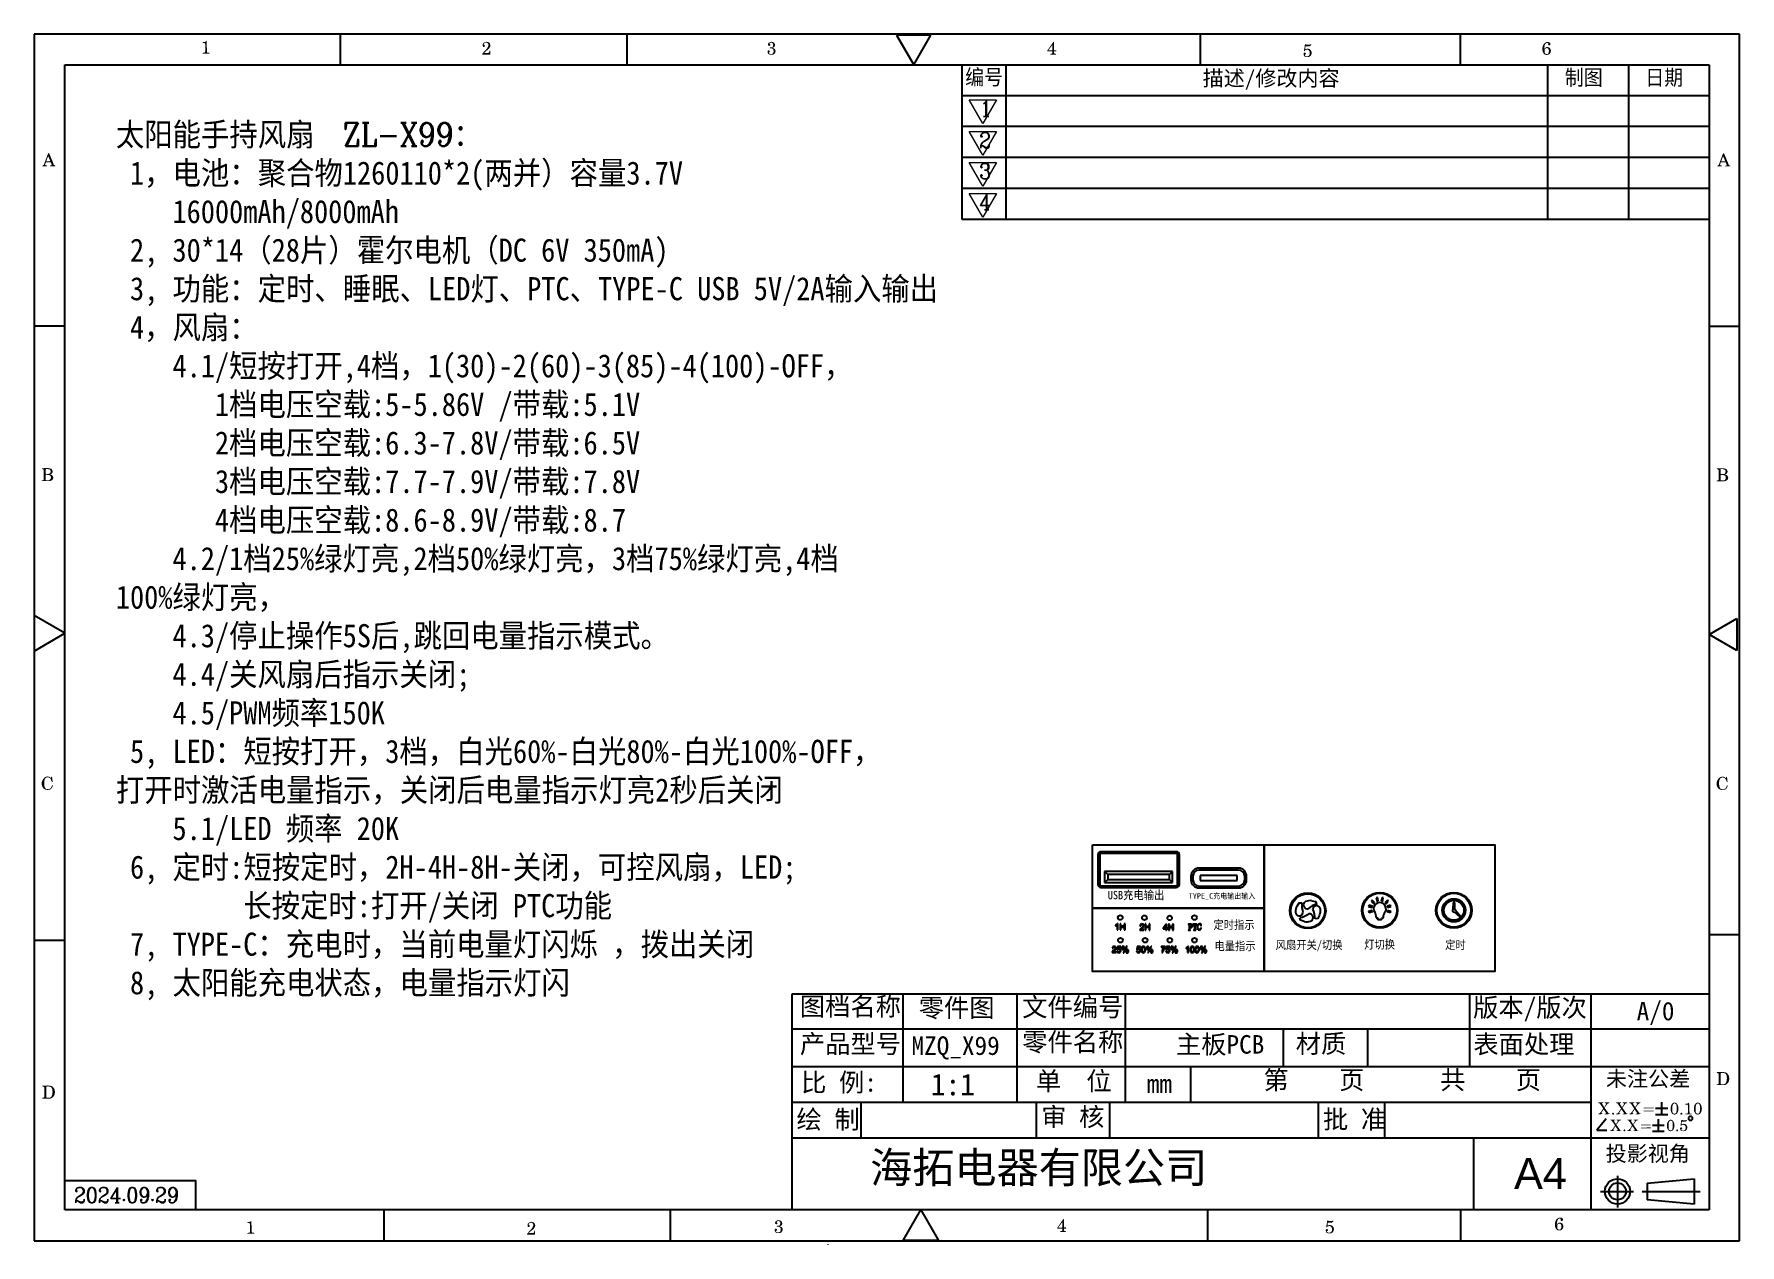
# Model space of a CAD drawing. Header units: millimetres. Extents: x 2313 to 2589, y 1099 to 1295.
import ezdxf

# ---------------------------------------------------------------- set-up
doc = ezdxf.new("R2010")
doc.units = ezdxf.units.MM
doc.layers.add('02___PRT_ALL_AXES', color=7, linetype='Continuous')
doc.layers.add('layer 1', color=7, linetype='Continuous')
doc.layers.add('文字', color=3, linetype='Continuous', lineweight=9)
doc.styles.get("Standard").update_dxf_attribs({"font": 'arial.ttf'})
doc.styles.add('罗马', font='romanc.shx', dxfattribs={"width": 0.9, "height": 2.5})

msp = doc.modelspace()

# ---------------------------------------------------------------- texts
at = {"color": 6, "attachment_point": 1, "style": '罗马'}
for s, insert, char_height, width in [('{\\fSimSun|b0|i0|c134|p2;USB充电输出}', (2486.53, 1156.75), 1.3555, 14.7457), ('{\\fSimSun|b0|i0|c134|p2;TYPE_C充电输出输入}', (2499.63, 1156.38), 0.8998, 10.9735), ('{\\fSimSun|b0|i0|c134|p2;定时指示}', (2503.64, 1151.94), 1.3555, 14.7457), ('{\\fSimSun|b0|i0|c134|p2;电量指示}', (2503.79, 1148.5), 1.3555, 14.7457), ('{\\fSimSun|b0|i0|c134|p2;风扇开关/切换}', (2513.71, 1148.68), 1.3555, 14.7457), ('{\\fSimSun|b0|i0|c134|p2;灯切换}', (2528.03, 1148.76), 1.3555, 14.7457), ('{\\fSimSun|b0|i0|c134|p2;定时}', (2541.13, 1148.7), 1.3555, 14.7457)]:
    msp.add_mtext(s, dxfattribs=dict(at, insert=insert, char_height=char_height, width=width))
at = {"attachment_point": 1}
for s, insert, char_height, width in [('{\\fSimSun|b0|i0|c134|p2;图档名称}', (2436.69, 1139.56), 3, 20.561), ('{\\fSimSun|b0|i0|c134|p2;文件编号}', (2472.67, 1139.45), 3, 20.561), ('{\\fSimSun|b0|i0|c134|p2;版本/版次}', (2545.66, 1139.39), 3, 20.561), ('{\\fSimSun|b0|i0|c134|p2;产品型号}', (2436.69, 1133.5), 3, 20.561), ('{\\fSimSun|b0|i0|c134|p2;零件名称}', (2472.67, 1133.81), 3, 20.561), ('{\\fSimSun|b0|i0|c134|p2;材质}', (2516.96, 1133.54), 3, 20.561), ('{\\fSimSun|b0|i0|c134|p2;表面处理}', (2545.7, 1133.44), 3, 20.561), ('{\\fSimSun|b0|i0|c134|p2;比 例: } ', (2436.9, 1127.27), 3, 31.9011), ('{\\fSimSun|b0|i0|c134|p2;单  位}', (2474.89, 1127.49), 3, 18.9937), ('{\\fSimSun|b0|i0|c134|p2;第    页      共    页}', (2511.73, 1127.67), 3, 58.7147), ('{\\fSimSun|b0|i0|c134|p2;未注公差}', (2567.16, 1127.61), 2.5, 14.9941), ('{\\fSimSun|b0|i0|c134|p2;绘 制}', (2436.15, 1121.28), 3, 20.561), ('{\\fSimSun|b0|i0|c134|p2; 审 核}', (2473.71, 1121.69), 3, 20.561), ('{\\fSimSun|b0|i0|c134|p2;批 准}', (2521.36, 1121.31), 3, 10.0415), ('{\\fSimSun|b0|i0|c134|p2;投影视角}', (2567.11, 1115.51), 2.5, 14.9941), ('A4', (2552.29, 1113.53), 5, 9.2319)]:
    msp.add_mtext(s, dxfattribs=dict(at, insert=insert, char_height=char_height, width=width))
at = {"insert": (2319.2, 1108.76), "char_height": 2.5, "width": 19.5666, "attachment_point": 1, "style": '罗马'}
msp.add_mtext('2024.09.29', dxfattribs=at)
at = {"layer": '文字', "char_height": 2.5, "attachment_point": 1, "style": '罗马'}
for s, insert, width in [('{\\fSimSun|b0|i0|c134|p54;编号}', (2463.45, 1289.67), 7.0918), ('{\\fSimSun|b0|i0|c134|p54;制图}', (2560.51, 1289.62), 8.3056), ('{\\fSimSun|b0|i0|c134|p54;日期}', (2573.53, 1289.62), 8.3056), ('1', (2465.85, 1284.57), 1.4065), ('2', (2465.72, 1279.44), 1.4065), ('3', (2465.72, 1274.44), 1.4065), ('4', (2465.72, 1269.44), 1.4065)]:
    msp.add_mtext(s, dxfattribs=dict(at, insert=insert, width=width))
at = {"layer": '文字', "attachment_point": 1}
for s, insert, char_height, width in [('{\\fSimSun|b0|i0|c134|p54;描述/修改内容}', (2501.89, 1289.5), 2.5, 23.7696), ('{\\fSimSun|b0|i0|c134|p2;零件图}', (2455.93, 1139.33), 3, 18.4474), ('{\\fSimSun|b0|i0|c134|p2;A/0}', (2572.13, 1138.8), 3, 18.4474), ('{\\fSimSun|b0|i0|c134|p2;MZQ_X99}', (2454.76, 1133.21), 3, 18.4474), ('{\\fSimSun|b0|i0|c134|p2;主板PCB}', (2497.56, 1133.42), 3, 18.4474), ('{\\fSimSun|b0|i0|c134|p2;1:1}', (2457.89, 1127.18), 3.5, 10.6971), ('{\\fSimSun|b0|i0|c134|p2;mm}', (2492.85, 1127.07), 3, 9.7074), ('{\\fSimSun|b0|i0|c134|p2;\\H1.667x;海拓电器有限公司}', (2448.06, 1114.49), 3, 94.7733)]:
    msp.add_mtext(s, dxfattribs=dict(at, insert=insert, char_height=char_height, width=width))
at = {"layer": '文字', "color": 6, "insert": (2325.98, 1281.02), "char_height": 3.7426, "width": 130.4549, "attachment_point": 1, "style": '罗马'}
msp.add_mtext('{\\fSimSun|b0|i0|c134|p54;太阳能手持风扇  }ZL-X99{\\fSimSun|b0|i0|c134|p54;：\\P 1，电池：聚合物1260110*2(两并）容量3.7V\\P    16000mAh/8000mAh\\P 2, 30*14（28片）霍尔电机（DC 6V 350mA)\\P 3, 功能：定时、睡眠、LED灯、PTC、TYPE-C USB 5V/2A输入输出\\P 4，风扇：\\P    4.1/短按打开,4档，1(30)-2(60)-3(85)-4(100)-OFF，\\P       1档电压空载:5-5.86V /带载:5.1V    \\P       2档电压空载:6.3-7.8V/带载:6.5V  \\P       3档电压空载:7.7-7.9V/带载:7.8V   \\P       4档电压空载:8.6-8.9V/带载:8.7\\P    4.2/1档25%绿灯亮,2档50%绿灯亮，3档75%绿灯亮,4档   100%绿灯亮，\\P    4.3/停止操作5S后,跳回电量指示模式。\\P    4.4/关风扇后指示关闭;\\P    4.5/PWM频率150K\\P 5, LED：短按打开，3档，白光60%-白光80%-白光100%-OFF，   打开时激活电量指示，关闭后电量指示灯亮2秒后关闭\\P    5.1/LED 频率 20K\\P 6, 定时:短按定时，2H-4H-8H-关闭，可控风扇，LED;\\P         长按定时:打开/关闭 PTC功能\\P 7, TYPE-C：充电时，当前电量灯闪烁 ，拨出关闭\\P 8, 太阳能充电状态，电量指示灯闪 }', dxfattribs=at)

# ---------------------------------------------------------------- linework, layer by layer
for p, q in [((2312.75, 1295.37), (2312.75, 1100.14)), ((2588.76, 1295.37), (2312.75, 1295.37)), ((2362.34, 1290.41), (2362.34, 1295.38)), ((2408.73, 1290.41), (2408.73, 1295.38)), ((2452.36, 1295.19), (2455.13, 1290.41)), ((2457.89, 1295.19), (2452.36, 1295.19)), ((2455.13, 1290.41), (2457.89, 1295.19)), ((2501.52, 1290.41), (2501.52, 1295.38)), ((2543.6, 1290.38), (2543.6, 1295.35)), ((2588.76, 1100.14), (2588.76, 1295.37)), ((2317.74, 1105.14), (2317.74, 1290.41)), ((2317.74, 1290.41), (2583.87, 1290.41)), ((2451.34, 1290.41), (2583.87, 1290.41)), ((2462.96, 1265.41), (2462.96, 1290.41)), ((2470.05, 1290.41), (2470.05, 1265.41)), ((2557.72, 1290.41), (2557.72, 1265.41)), ((2570.8, 1290.41), (2570.8, 1265.41)), ((2583.87, 1290.41), (2583.87, 1281.46)), ((2583.87, 1290.41), (2583.87, 1105.14)), ((2583.87, 1285.41), (2462.96, 1285.41)), ((2583.87, 1280.41), (2462.96, 1280.41)), ((2583.87, 1275.41), (2462.96, 1275.41)), ((2583.87, 1270.41), (2462.96, 1270.41)), ((2583.87, 1265.41), (2462.96, 1265.41)), ((2317.74, 1248.14), (2312.77, 1248.14)), ((2583.87, 1248.11), (2588.84, 1248.11)), ((2312.77, 1201.3), (2312.77, 1195.56)), ((2317.74, 1198.43), (2312.77, 1201.3)), ((2312.77, 1195.56), (2317.74, 1198.43)), ((2583.89, 1198.24), (2588.37, 1200.83)), ((2588.37, 1195.66), (2583.89, 1198.24)), ((2588.37, 1200.83), (2588.37, 1195.66)), ((2317.74, 1148.73), (2312.77, 1148.73)), ((2583.87, 1149.7), (2588.84, 1149.7)), ((2435.41, 1140.04), (2435.41, 1105.14)), ((2583.87, 1140.04), (2435.41, 1140.04)), ((2453.44, 1122.59), (2453.44, 1140.04)), ((2471.88, 1122.59), (2471.88, 1140.04)), ((2489.41, 1122.59), (2489.41, 1140.04)), ((2545.08, 1140.04), (2545.08, 1128.28)), ((2564.71, 1140.04), (2564.71, 1128.28)), ((2583.87, 1134.4), (2435.41, 1134.4)), ((2514.97, 1128.28), (2514.97, 1134.4)), ((2528.6, 1128.49), (2528.6, 1134.4)), ((2583.87, 1128.28), (2435.41, 1128.28)), ((2499.98, 1122.59), (2499.98, 1128.28)), ((2564.71, 1128.28), (2564.71, 1105.19)), ((2435.41, 1122.59), (2564.54, 1122.59)), ((2446.59, 1116.75), (2446.59, 1122.59)), ((2475.02, 1116.75), (2475.02, 1122.59)), ((2486.87, 1116.75), (2486.87, 1122.59)), ((2489.41, 1122.59), (2489.41, 1122.69)), ((2520.65, 1116.75), (2520.65, 1122.59)), ((2531.36, 1116.75), (2531.36, 1122.59)), ((2532.95, 1122.59), (2532.95, 1122.58)), ((2575.17, 1121.58), (2577.17, 1121.58)), ((2576.17, 1122.58), (2576.17, 1120.58)), ((2567.21, 1119.89), (2565.67, 1118.05)), ((2574.69, 1118.84), (2576.6, 1118.84)), ((2575.17, 1120.58), (2577.17, 1120.58)), ((2575.64, 1119.8), (2575.64, 1117.89)), ((2583.87, 1116.75), (2435.47, 1116.75)), ((2545.72, 1116.75), (2545.72, 1105.14)), ((2565.67, 1118.05), (2567.3, 1118.05)), ((2574.69, 1117.89), (2576.6, 1117.89)), ((2317.74, 1109.9), (2338.94, 1109.9)), ((2338.94, 1105.14), (2338.94, 1109.9)), ((2569.04, 1110.64), (2569.04, 1105.51)), ((2573.84, 1109.48), (2581.45, 1110.16)), ((2581.45, 1110.16), (2581.45, 1106.09)), ((2566.28, 1108.13), (2571.61, 1108.13)), ((2573.04, 1108.13), (2582.42, 1108.13)), ((2573.84, 1109.48), (2573.84, 1106.77)), ((2583.87, 1105.14), (2317.74, 1105.14)), ((2369.42, 1100.13), (2369.42, 1105.1)), ((2415.76, 1100.15), (2415.76, 1105.12)), ((2435.41, 1105.09), (2435.41, 1105.14)), ((2453.39, 1100.17), (2456.26, 1105.14)), ((2456.26, 1105.14), (2459.13, 1100.17)), ((2502.65, 1105.14), (2502.65, 1100.17)), ((2543.6, 1105.14), (2543.6, 1100.17)), ((2581.45, 1106.09), (2573.84, 1106.77)), ((2312.75, 1100.14), (2588.76, 1100.14)), ((2441.29, 1099.48), (2441.29, 1099.53)), ((2459.13, 1100.17), (2453.39, 1100.17))]:
    msp.add_line(p, q)
at = {"color": 7, "linetype": 'Continuous'}
for p, q in [((2484.92, 1162.59), (2484.92, 1157.79)), ((2485.22, 1162.79), (2485.22, 1157.59)), ((2497.82, 1162.79), (2485.22, 1162.79)), ((2497.62, 1163.09), (2485.42, 1163.09)), ((2497.82, 1157.59), (2497.82, 1162.79)), ((2498.12, 1157.79), (2498.12, 1162.59)), ((2486.02, 1159.89), (2486.02, 1158.09)), ((2486.02, 1159.89), (2486.52, 1159.39)), ((2497.02, 1159.89), (2486.02, 1159.89)), ((2497.02, 1159.89), (2496.52, 1159.39)), ((2497.02, 1158.09), (2497.02, 1159.89)), ((2507.7, 1160.43), (2501.3, 1160.43)), ((2507.7, 1160.13), (2501.3, 1160.13)), ((2485.22, 1157.59), (2497.82, 1157.59)), ((2485.42, 1157.29), (2497.62, 1157.29)), ((2486.02, 1158.09), (2486.52, 1158.59)), ((2486.02, 1158.09), (2497.02, 1158.09)), ((2486.52, 1159.39), (2486.52, 1158.59)), ((2496.52, 1159.39), (2486.52, 1159.39)), ((2486.52, 1158.59), (2496.52, 1158.59)), ((2496.52, 1158.59), (2496.52, 1159.39)), ((2497.02, 1158.09), (2496.52, 1158.59)), ((2500, 1159.13), (2500, 1158.53)), ((2500.3, 1159.13), (2500.3, 1158.53)), ((2501.3, 1157.53), (2507.7, 1157.53)), ((2501.3, 1157.23), (2507.7, 1157.23)), ((2507.5, 1159.23), (2501.5, 1159.23)), ((2501.5, 1159.23), (2501.5, 1158.43)), ((2501.5, 1158.43), (2507.5, 1158.43)), ((2507.5, 1158.43), (2507.5, 1159.23)), ((2508.7, 1158.53), (2508.7, 1159.13)), ((2509, 1158.53), (2509, 1159.13)), ((2528.79, 1154.43), (2528.74, 1154.24)), ((2528.74, 1154.24), (2529.32, 1154.08)), ((2529.37, 1154.28), (2528.79, 1154.43)), ((2529.31, 1155.23), (2529.17, 1155.09)), ((2529.17, 1155.09), (2529.6, 1154.67)), ((2529.74, 1154.81), (2529.31, 1155.23)), ((2529.32, 1154.08), (2529.37, 1154.28)), ((2529.6, 1154.67), (2529.74, 1154.81)), ((2530.17, 1155.67), (2529.98, 1155.62)), ((2529.98, 1155.62), (2530.13, 1155.04)), ((2530.13, 1155.04), (2530.32, 1155.09)), ((2530.32, 1155.09), (2530.17, 1155.67)), ((2530.93, 1155.67), (2530.78, 1155.09)), ((2530.78, 1155.09), (2530.97, 1155.04)), ((2531.13, 1155.62), (2530.93, 1155.67)), ((2530.97, 1155.04), (2531.13, 1155.62)), ((2531.79, 1155.23), (2531.36, 1154.81)), ((2531.36, 1154.81), (2531.51, 1154.67)), ((2531.51, 1154.67), (2531.93, 1155.09)), ((2532.31, 1154.43), (2531.73, 1154.28)), ((2531.73, 1154.28), (2531.78, 1154.08)), ((2531.78, 1154.08), (2532.36, 1154.24)), ((2531.93, 1155.09), (2531.79, 1155.23)), ((2532.36, 1154.24), (2532.31, 1154.43)), ((2542.43, 1154.86), (2542.37, 1153.78)), ((2542.68, 1154.86), (2542.43, 1154.86)), ((2542.73, 1153.78), (2542.68, 1154.86)), ((2488.17, 1151.45), (2488.09, 1151.45)), ((2488.17, 1150.44), (2488.17, 1151.45)), ((2488.54, 1151.44), (2488.54, 1150.44)), ((2488.67, 1151.44), (2488.54, 1151.44)), ((2488.67, 1151.03), (2488.67, 1151.44)), ((2489.19, 1151.44), (2489.19, 1151.03)), ((2489.32, 1151.44), (2489.19, 1151.44)), ((2489.32, 1150.44), (2489.32, 1151.44)), ((2492.56, 1151.4), (2492.56, 1150.4)), ((2492.69, 1151.4), (2492.56, 1151.4)), ((2492.69, 1150.99), (2492.69, 1151.4)), ((2493.21, 1151.4), (2493.21, 1150.99)), ((2493.34, 1151.4), (2493.21, 1151.4)), ((2493.34, 1150.4), (2493.34, 1151.4)), ((2495.96, 1151.38), (2495.51, 1150.73)), ((2496.06, 1151.38), (2495.96, 1151.38)), ((2496.06, 1150.73), (2496.06, 1151.38)), ((2496.38, 1151.38), (2496.38, 1150.38)), ((2496.51, 1151.38), (2496.38, 1151.38)), ((2496.51, 1150.97), (2496.51, 1151.38)), ((2497.03, 1151.38), (2497.03, 1150.97)), ((2497.16, 1151.38), (2497.03, 1151.38)), ((2497.16, 1150.38), (2497.16, 1151.38)), ((2528.74, 1153.47), (2529.32, 1153.63)), ((2528.74, 1153.47), (2528.79, 1153.28)), ((2528.79, 1153.28), (2529.37, 1153.44)), ((2529.32, 1153.63), (2529.37, 1153.44)), ((2530.05, 1152.36), (2530.2, 1152.36)), ((2530.25, 1152.31), (2530.25, 1152.16)), ((2530.3, 1152.11), (2530.8, 1152.11)), ((2530.85, 1152.16), (2530.85, 1152.31)), ((2530.9, 1152.36), (2531.05, 1152.36)), ((2531.55, 1153.86), (2531.52, 1153.61)), ((2531.73, 1153.44), (2531.78, 1153.63)), ((2531.73, 1153.44), (2532.31, 1153.28)), ((2531.78, 1153.63), (2532.36, 1153.47)), ((2532.31, 1153.28), (2532.36, 1153.47)), ((2542.59, 1153.36), (2543.52, 1152.53)), ((2543.63, 1152.63), (2542.8, 1153.57)), ((2543.52, 1152.53), (2543.63, 1152.63)), ((2487.8, 1151.2), (2487.8, 1151.08)), ((2488.05, 1151.22), (2488.05, 1150.44)), ((2488.05, 1150.44), (2488.17, 1150.44)), ((2488.54, 1150.44), (2488.67, 1150.44)), ((2489.19, 1151.03), (2488.67, 1151.03)), ((2488.67, 1150.44), (2488.67, 1150.91)), ((2488.67, 1150.91), (2489.19, 1150.91)), ((2489.19, 1150.91), (2489.19, 1150.44)), ((2489.19, 1150.44), (2489.32, 1150.44)), ((2491.71, 1150.4), (2492.37, 1150.4)), ((2491.74, 1151.12), (2491.86, 1151.1)), ((2492.37, 1150.52), (2491.88, 1150.52)), ((2492.37, 1150.4), (2492.37, 1150.52)), ((2492.56, 1150.4), (2492.69, 1150.4)), ((2493.21, 1150.99), (2492.69, 1150.99)), ((2492.69, 1150.4), (2492.69, 1150.87)), ((2492.69, 1150.87), (2493.21, 1150.87)), ((2493.21, 1150.87), (2493.21, 1150.4)), ((2493.21, 1150.4), (2493.34, 1150.4)), ((2495.51, 1150.73), (2495.51, 1150.62)), ((2495.51, 1150.62), (2495.94, 1150.62)), ((2495.63, 1150.73), (2495.94, 1151.19)), ((2495.94, 1150.73), (2495.63, 1150.73)), ((2495.94, 1151.19), (2495.94, 1150.73)), ((2495.94, 1150.62), (2495.94, 1150.38)), ((2495.94, 1150.38), (2496.06, 1150.38)), ((2496.2, 1150.73), (2496.06, 1150.73)), ((2496.06, 1150.38), (2496.06, 1150.62)), ((2496.06, 1150.62), (2496.2, 1150.62)), ((2496.2, 1150.62), (2496.2, 1150.73)), ((2496.38, 1150.38), (2496.51, 1150.38)), ((2497.03, 1150.97), (2496.51, 1150.97)), ((2496.51, 1150.38), (2496.51, 1150.85)), ((2496.51, 1150.85), (2497.03, 1150.85)), ((2497.03, 1150.85), (2497.03, 1150.38)), ((2497.03, 1150.38), (2497.16, 1150.38)), ((2487.22, 1146.77), (2487.88, 1146.77)), ((2487.24, 1147.48), (2487.37, 1147.47)), ((2487.88, 1146.89), (2487.39, 1146.89)), ((2487.88, 1146.77), (2487.88, 1146.89)), ((2488.14, 1147.04), (2488.01, 1147.03)), ((2488.13, 1147.76), (2488.03, 1147.24)), ((2488.03, 1147.24), (2488.15, 1147.23)), ((2488.63, 1147.76), (2488.13, 1147.76)), ((2488.17, 1147.37), (2488.23, 1147.64)), ((2488.23, 1147.64), (2488.63, 1147.64)), ((2488.63, 1147.64), (2488.63, 1147.76)), ((2489.57, 1147.79), (2489.03, 1146.73)), ((2489.03, 1146.73), (2489.13, 1146.73)), ((2489.13, 1146.73), (2489.67, 1147.79)), ((2489.67, 1147.79), (2489.57, 1147.79)), ((2491.32, 1147.04), (2491.19, 1147.03)), ((2491.31, 1147.76), (2491.22, 1147.24)), ((2491.22, 1147.24), (2491.33, 1147.23)), ((2491.81, 1147.76), (2491.31, 1147.76)), ((2491.36, 1147.37), (2491.41, 1147.64)), ((2491.41, 1147.64), (2491.81, 1147.64)), ((2491.81, 1147.64), (2491.81, 1147.76)), ((2493.53, 1147.79), (2492.99, 1146.73)), ((2492.99, 1146.73), (2493.09, 1146.73)), ((2493.09, 1146.73), (2493.63, 1147.79)), ((2493.63, 1147.79), (2493.53, 1147.79)), ((2495.81, 1147.76), (2495.16, 1147.76)), ((2495.16, 1147.76), (2495.16, 1147.64)), ((2495.16, 1147.64), (2495.65, 1147.64)), ((2495.3, 1146.77), (2495.43, 1146.77)), ((2495.81, 1147.66), (2495.81, 1147.76)), ((2496.06, 1147.04), (2495.93, 1147.03)), ((2496.05, 1147.76), (2495.95, 1147.24)), ((2495.95, 1147.24), (2496.07, 1147.23)), ((2496.55, 1147.76), (2496.05, 1147.76)), ((2496.1, 1147.37), (2496.15, 1147.64)), ((2496.15, 1147.64), (2496.55, 1147.64)), ((2496.55, 1147.64), (2496.55, 1147.76)), ((2497.49, 1147.79), (2496.95, 1146.73)), ((2496.95, 1146.73), (2497.05, 1146.73)), ((2497.05, 1146.73), (2497.59, 1147.79)), ((2497.59, 1147.79), (2497.49, 1147.79)), ((2499.21, 1147.52), (2499.21, 1147.4)), ((2499.46, 1147.55), (2499.46, 1146.77)), ((2499.46, 1146.77), (2499.58, 1146.77)), ((2499.58, 1147.77), (2499.5, 1147.77)), ((2499.58, 1146.77), (2499.58, 1147.77)), ((2502.23, 1147.79), (2501.68, 1146.73)), ((2501.68, 1146.73), (2501.79, 1146.73)), ((2501.79, 1146.73), (2502.33, 1147.79)), ((2502.33, 1147.79), (2502.23, 1147.79))]:
    msp.add_line(p, q, dxfattribs=at)
for points in [[(2484.07, 1164.21), (2511.82, 1164.21), (2511.82, 1153.97), (2484.07, 1153.97)], [(2511.82, 1164.21), (2549.19, 1164.21), (2549.19, 1143.69), (2511.82, 1143.69)], [(2484.07, 1153.97), (2511.82, 1153.97), (2511.82, 1143.73), (2484.07, 1143.73)]]:
    msp.add_lwpolyline(points, close=True)
for points in [[(2517.16, 1154.28), (2517.53, 1154.8), (2517.95, 1154.8)], [(2519.55, 1155.17), (2520.17, 1155.05), (2520.34, 1154.66)], [(2518.33, 1151.81), (2517.72, 1152.01), (2517.61, 1152.42)], [(2520.81, 1152.85), (2520.51, 1152.29), (2520.09, 1152.23)], [(2580.51, 1120.11), (2580.51, 1119.8), (2580.67, 1119.64), (2580.99, 1119.64), (2581.15, 1119.8), (2581.15, 1120.11), (2580.99, 1120.27), (2580.67, 1120.27), (2580.51, 1120.11)]]:
    msp.add_lwpolyline(points)
for radius in [1.88, 1.62]:
    msp.add_circle((2542.55, 1153.61), radius, dxfattribs=at)
for radius in [2.04, 1.36]:
    msp.add_circle((2569.04, 1108.13), radius)
for centre, radius, start, end in [((2485.42, 1162.59), 0.5, 90, 180), ((2497.62, 1162.59), 0.5, 0, 90), ((2501.3, 1159.13), 1.3, 90, 180), ((2501.3, 1159.13), 1, 90, 180), ((2507.7, 1159.13), 1.3, 0, 90), ((2507.7, 1159.13), 1, 0, 90), ((2485.42, 1157.79), 0.5, 180, 270), ((2497.62, 1157.79), 0.5, 270, 0), ((2501.3, 1158.53), 1.3, 180, 270), ((2501.3, 1158.53), 1, 180, 270), ((2507.7, 1158.53), 1.3, 270, 0), ((2507.7, 1158.53), 1, 270, 0), ((2530.55, 1153.86), 1, 0.4471, 214.975), ((2528.5, 1152.42), 1.5, 359.3734, 34.975), ((2530.05, 1152.41), 0.05, 179.3734, 270), ((2530.2, 1152.31), 0.05, 0, 90), ((2530.3, 1152.16), 0.05, 180, 270), ((2530.8, 1152.16), 0.05, 270, 0), ((2530.9, 1152.31), 0.05, 90, 180), ((2531.05, 1152.41), 0.05, 270, 0.6266), ((2532.6, 1152.42), 1.5, 145.025, 180.6266), ((2530.55, 1153.86), 1, 325.025, 345.5225), ((2542.55, 1153.61), 0.25, 135, 278.1301), ((2542.55, 1153.61), 0.25, 351.8699, 45), ((2497.05, 1146.59), 1.64, 150.7192, 163.8503)]:
    msp.add_arc(centre, radius, start, end, dxfattribs=at)
for centre, radius, start, end in [((2518.71, 1153.33), 1.81, 148.4847, 181.0669), ((2522.15, 1154.47), 4.21, 175.4621, 197.0962), ((2518.82, 1154.47), 0.617, 116.8859, 284.0336), ((2519.3, 1153.37), 1.81, 82.1037, 114.6859), ((2521.72, 1150.68), 4.21, 109.0811, 130.7152), ((2520.34, 1153.75), 0.617, 10.4841, 177.6318), ((2517.51, 1153.33), 0.617, 183.2669, 350.4146), ((2516.73, 1156.54), 4.21, 281.9871, 303.6213), ((2518.8, 1153.57), 1.81, 255.0098, 287.5919), ((2519.14, 1152.42), 0.617, 289.7919, 96.9396), ((2515.88, 1152.04), 4.21, 2.6793, 24.3134), ((2519.15, 1153.6), 1.81, 335.7019, 8.2841)]:
    msp.add_arc(centre, radius, start, end)
for points in [[(2487.98, 1151.31), (2487.93, 1151.27), (2487.87, 1151.23), (2487.8, 1151.2)], [(2488.09, 1151.45), (2488.07, 1151.4), (2488.03, 1151.36), (2487.98, 1151.31)], [(2491.83, 1151.33), (2491.78, 1151.28), (2491.74, 1151.21), (2491.74, 1151.12)], [(2492.06, 1151.41), (2491.96, 1151.41), (2491.89, 1151.38), (2491.83, 1151.33)], [(2491.92, 1151.25), (2491.95, 1151.29), (2492, 1151.31), (2492.06, 1151.31)], [(2492.29, 1151.33), (2492.23, 1151.38), (2492.16, 1151.41), (2492.06, 1151.41)], [(2492.06, 1151.31), (2492.11, 1151.31), (2492.16, 1151.29), (2492.19, 1151.25)], [(2492.37, 1151.13), (2492.37, 1151.21), (2492.34, 1151.27), (2492.29, 1151.33)], [(2487.8, 1151.08), (2487.84, 1151.09), (2487.88, 1151.11), (2487.93, 1151.14)], [(2487.93, 1151.14), (2487.98, 1151.17), (2488.02, 1151.2), (2488.05, 1151.22)], [(2491.73, 1150.49), (2491.72, 1150.46), (2491.71, 1150.43), (2491.71, 1150.4)], [(2491.81, 1150.62), (2491.77, 1150.58), (2491.74, 1150.53), (2491.73, 1150.49)], [(2491.97, 1150.77), (2491.9, 1150.72), (2491.84, 1150.66), (2491.81, 1150.62)], [(2491.86, 1151.1), (2491.86, 1151.17), (2491.88, 1151.22), (2491.92, 1151.25)], [(2491.88, 1150.52), (2491.9, 1150.54), (2491.91, 1150.57), (2491.93, 1150.59)], [(2491.93, 1150.59), (2491.95, 1150.61), (2492, 1150.65), (2492.08, 1150.71)], [(2492.19, 1150.98), (2492.15, 1150.93), (2492.08, 1150.86), (2491.97, 1150.77)], [(2492.08, 1150.71), (2492.16, 1150.79), (2492.23, 1150.85), (2492.27, 1150.89)], [(2492.19, 1151.25), (2492.23, 1151.22), (2492.25, 1151.18), (2492.25, 1151.13)], [(2492.25, 1151.13), (2492.25, 1151.09), (2492.23, 1151.04), (2492.19, 1150.98)], [(2492.27, 1150.89), (2492.3, 1150.93), (2492.33, 1150.97), (2492.35, 1151.01)], [(2492.35, 1151.01), (2492.36, 1151.05), (2492.37, 1151.09), (2492.37, 1151.13)], [(2487.23, 1146.86), (2487.22, 1146.83), (2487.22, 1146.8), (2487.22, 1146.77)], [(2487.31, 1146.99), (2487.28, 1146.94), (2487.25, 1146.9), (2487.23, 1146.86)], [(2487.34, 1147.7), (2487.28, 1147.65), (2487.25, 1147.58), (2487.24, 1147.48)], [(2487.47, 1147.14), (2487.4, 1147.08), (2487.35, 1147.03), (2487.31, 1146.99)], [(2487.57, 1147.77), (2487.47, 1147.77), (2487.4, 1147.75), (2487.34, 1147.7)], [(2487.37, 1147.47), (2487.37, 1147.53), (2487.39, 1147.58), (2487.42, 1147.62)], [(2487.39, 1146.89), (2487.4, 1146.91), (2487.42, 1146.93), (2487.44, 1146.95)], [(2487.42, 1147.62), (2487.46, 1147.65), (2487.5, 1147.67), (2487.56, 1147.67)], [(2487.44, 1146.95), (2487.46, 1146.98), (2487.51, 1147.02), (2487.58, 1147.08)], [(2487.69, 1147.35), (2487.66, 1147.3), (2487.58, 1147.23), (2487.47, 1147.14)], [(2487.56, 1147.67), (2487.62, 1147.67), (2487.66, 1147.66), (2487.7, 1147.62)], [(2487.79, 1147.69), (2487.74, 1147.75), (2487.66, 1147.77), (2487.57, 1147.77)], [(2487.58, 1147.08), (2487.67, 1147.15), (2487.73, 1147.21), (2487.77, 1147.26)], [(2487.75, 1147.5), (2487.75, 1147.45), (2487.73, 1147.4), (2487.69, 1147.35)], [(2487.7, 1147.62), (2487.73, 1147.59), (2487.75, 1147.55), (2487.75, 1147.5)], [(2487.77, 1147.26), (2487.81, 1147.3), (2487.84, 1147.34), (2487.85, 1147.38)], [(2487.88, 1147.5), (2487.88, 1147.57), (2487.85, 1147.64), (2487.79, 1147.69)], [(2487.85, 1147.38), (2487.87, 1147.42), (2487.88, 1147.46), (2487.88, 1147.5)], [(2488.01, 1147.03), (2488.02, 1146.95), (2488.05, 1146.88), (2488.11, 1146.83)], [(2488.11, 1146.83), (2488.17, 1146.78), (2488.24, 1146.75), (2488.33, 1146.75)], [(2488.21, 1146.9), (2488.17, 1146.93), (2488.15, 1146.98), (2488.14, 1147.04)], [(2488.15, 1147.23), (2488.17, 1147.26), (2488.19, 1147.28), (2488.22, 1147.3)], [(2488.36, 1147.43), (2488.3, 1147.43), (2488.23, 1147.41), (2488.17, 1147.37)], [(2488.33, 1146.85), (2488.28, 1146.85), (2488.24, 1146.87), (2488.21, 1146.9)], [(2488.22, 1147.3), (2488.25, 1147.32), (2488.29, 1147.32), (2488.33, 1147.32)], [(2488.33, 1147.32), (2488.39, 1147.32), (2488.44, 1147.3), (2488.48, 1147.26)], [(2488.48, 1146.92), (2488.44, 1146.88), (2488.39, 1146.85), (2488.33, 1146.85)], [(2488.33, 1146.75), (2488.44, 1146.75), (2488.53, 1146.79), (2488.6, 1146.87)], [(2488.58, 1147.34), (2488.52, 1147.4), (2488.45, 1147.43), (2488.36, 1147.43)], [(2488.48, 1147.26), (2488.52, 1147.22), (2488.54, 1147.17), (2488.54, 1147.1)], [(2488.54, 1147.1), (2488.54, 1147.02), (2488.52, 1146.97), (2488.48, 1146.92)], [(2488.67, 1147.11), (2488.67, 1147.2), (2488.64, 1147.28), (2488.58, 1147.34)], [(2488.6, 1146.87), (2488.65, 1146.94), (2488.67, 1147.02), (2488.67, 1147.11)], [(2488.87, 1147.71), (2488.83, 1147.66), (2488.81, 1147.6), (2488.81, 1147.53)], [(2488.81, 1147.53), (2488.81, 1147.44), (2488.83, 1147.37), (2488.87, 1147.33)], [(2489.02, 1147.79), (2488.95, 1147.79), (2488.9, 1147.76), (2488.87, 1147.71)], [(2488.87, 1147.33), (2488.91, 1147.28), (2488.96, 1147.26), (2489.02, 1147.26)], [(2488.92, 1147.52), (2488.92, 1147.59), (2488.93, 1147.64), (2488.95, 1147.66)], [(2488.95, 1147.38), (2488.93, 1147.41), (2488.92, 1147.45), (2488.92, 1147.52)], [(2488.95, 1147.66), (2488.97, 1147.69), (2488.99, 1147.7), (2489.02, 1147.7)], [(2489.02, 1147.34), (2488.99, 1147.34), (2488.97, 1147.36), (2488.95, 1147.38)], [(2489.18, 1147.72), (2489.14, 1147.76), (2489.08, 1147.79), (2489.02, 1147.79)], [(2489.02, 1147.7), (2489.05, 1147.7), (2489.08, 1147.69), (2489.1, 1147.66)], [(2489.1, 1147.38), (2489.08, 1147.36), (2489.06, 1147.34), (2489.02, 1147.34)], [(2489.02, 1147.26), (2489.08, 1147.26), (2489.13, 1147.28), (2489.18, 1147.33)], [(2489.1, 1147.66), (2489.12, 1147.64), (2489.13, 1147.59), (2489.13, 1147.53)], [(2489.13, 1147.53), (2489.13, 1147.46), (2489.12, 1147.41), (2489.1, 1147.38)], [(2489.24, 1147.52), (2489.24, 1147.61), (2489.22, 1147.67), (2489.18, 1147.72)], [(2489.18, 1147.33), (2489.22, 1147.37), (2489.24, 1147.44), (2489.24, 1147.52)], [(2489.51, 1147.19), (2489.48, 1147.14), (2489.46, 1147.08), (2489.46, 1147)], [(2489.46, 1147), (2489.46, 1146.91), (2489.48, 1146.85), (2489.52, 1146.8)], [(2489.67, 1147.26), (2489.6, 1147.26), (2489.55, 1147.24), (2489.51, 1147.19)], [(2489.52, 1146.8), (2489.56, 1146.76), (2489.61, 1146.73), (2489.67, 1146.73)], [(2489.56, 1146.99), (2489.56, 1147.06), (2489.57, 1147.11), (2489.6, 1147.14)], [(2489.6, 1146.86), (2489.58, 1146.88), (2489.56, 1146.93), (2489.56, 1146.99)], [(2489.6, 1147.14), (2489.62, 1147.16), (2489.64, 1147.18), (2489.67, 1147.18)], [(2489.67, 1146.82), (2489.64, 1146.82), (2489.62, 1146.83), (2489.6, 1146.86)], [(2489.82, 1147.19), (2489.78, 1147.24), (2489.73, 1147.26), (2489.67, 1147.26)], [(2489.67, 1147.18), (2489.7, 1147.18), (2489.73, 1147.16), (2489.75, 1147.14)], [(2489.75, 1146.86), (2489.73, 1146.83), (2489.7, 1146.82), (2489.67, 1146.82)], [(2489.67, 1146.73), (2489.73, 1146.73), (2489.78, 1146.76), (2489.82, 1146.8)], [(2489.75, 1147.14), (2489.77, 1147.11), (2489.78, 1147.07), (2489.78, 1147)], [(2489.78, 1147), (2489.78, 1146.93), (2489.77, 1146.88), (2489.75, 1146.86)], [(2489.89, 1147), (2489.89, 1147.08), (2489.87, 1147.15), (2489.82, 1147.19)], [(2489.82, 1146.8), (2489.87, 1146.85), (2489.89, 1146.91), (2489.89, 1147)], [(2491.19, 1147.03), (2491.2, 1146.95), (2491.24, 1146.88), (2491.29, 1146.83)], [(2491.29, 1146.83), (2491.35, 1146.78), (2491.42, 1146.75), (2491.52, 1146.75)], [(2491.39, 1146.9), (2491.35, 1146.93), (2491.33, 1146.98), (2491.32, 1147.04)], [(2491.33, 1147.23), (2491.35, 1147.26), (2491.37, 1147.28), (2491.41, 1147.3)], [(2491.55, 1147.43), (2491.48, 1147.43), (2491.42, 1147.41), (2491.36, 1147.37)], [(2491.52, 1146.85), (2491.47, 1146.85), (2491.42, 1146.87), (2491.39, 1146.9)], [(2491.41, 1147.3), (2491.44, 1147.32), (2491.47, 1147.32), (2491.51, 1147.32)], [(2491.51, 1147.32), (2491.58, 1147.32), (2491.63, 1147.3), (2491.67, 1147.26)], [(2491.67, 1146.92), (2491.63, 1146.88), (2491.57, 1146.85), (2491.52, 1146.85)], [(2491.52, 1146.75), (2491.63, 1146.75), (2491.71, 1146.79), (2491.78, 1146.87)], [(2491.77, 1147.34), (2491.71, 1147.4), (2491.63, 1147.43), (2491.55, 1147.43)], [(2491.67, 1147.26), (2491.71, 1147.22), (2491.73, 1147.17), (2491.73, 1147.1)], [(2491.73, 1147.1), (2491.73, 1147.02), (2491.71, 1146.97), (2491.67, 1146.92)], [(2491.86, 1147.11), (2491.86, 1147.2), (2491.83, 1147.28), (2491.77, 1147.34)], [(2491.78, 1146.87), (2491.83, 1146.94), (2491.86, 1147.02), (2491.86, 1147.11)], [(2492.01, 1147.55), (2491.98, 1147.48), (2491.97, 1147.38), (2491.97, 1147.26)], [(2491.97, 1147.26), (2491.97, 1147.07), (2492, 1146.94), (2492.07, 1146.86)], [(2492.12, 1147.72), (2492.07, 1147.68), (2492.03, 1147.62), (2492.01, 1147.55)], [(2492.07, 1146.86), (2492.13, 1146.79), (2492.2, 1146.75), (2492.3, 1146.75)], [(2492.1, 1147.26), (2492.1, 1147.43), (2492.12, 1147.54), (2492.16, 1147.6)], [(2492.16, 1146.94), (2492.12, 1146.99), (2492.1, 1147.1), (2492.1, 1147.26)], [(2492.3, 1147.77), (2492.22, 1147.77), (2492.16, 1147.75), (2492.12, 1147.72)], [(2492.16, 1147.6), (2492.19, 1147.65), (2492.24, 1147.67), (2492.3, 1147.67)], [(2492.3, 1146.85), (2492.24, 1146.85), (2492.19, 1146.88), (2492.16, 1146.94)], [(2492.44, 1147.74), (2492.4, 1147.76), (2492.35, 1147.77), (2492.3, 1147.77)], [(2492.3, 1147.67), (2492.35, 1147.67), (2492.4, 1147.65), (2492.44, 1147.59)], [(2492.44, 1146.94), (2492.4, 1146.88), (2492.35, 1146.85), (2492.3, 1146.85)], [(2492.3, 1146.75), (2492.37, 1146.75), (2492.43, 1146.77), (2492.48, 1146.81)], [(2492.54, 1147.65), (2492.51, 1147.69), (2492.48, 1147.72), (2492.44, 1147.74)], [(2492.44, 1147.59), (2492.48, 1147.54), (2492.5, 1147.43), (2492.5, 1147.26)], [(2492.5, 1147.26), (2492.5, 1147.1), (2492.48, 1146.99), (2492.44, 1146.94)], [(2492.48, 1146.81), (2492.53, 1146.85), (2492.56, 1146.91), (2492.59, 1146.98)], [(2492.6, 1147.5), (2492.59, 1147.56), (2492.56, 1147.61), (2492.54, 1147.65)], [(2492.59, 1146.98), (2492.61, 1147.05), (2492.62, 1147.15), (2492.62, 1147.26)], [(2492.62, 1147.26), (2492.62, 1147.36), (2492.62, 1147.44), (2492.6, 1147.5)], [(2492.83, 1147.71), (2492.79, 1147.66), (2492.77, 1147.6), (2492.77, 1147.53)], [(2492.77, 1147.53), (2492.77, 1147.44), (2492.79, 1147.37), (2492.83, 1147.33)], [(2492.98, 1147.79), (2492.91, 1147.79), (2492.86, 1147.76), (2492.83, 1147.71)], [(2492.83, 1147.33), (2492.87, 1147.28), (2492.92, 1147.26), (2492.98, 1147.26)], [(2492.88, 1147.52), (2492.88, 1147.59), (2492.89, 1147.64), (2492.91, 1147.66)], [(2492.91, 1147.38), (2492.89, 1147.41), (2492.88, 1147.45), (2492.88, 1147.52)], [(2492.91, 1147.66), (2492.93, 1147.69), (2492.95, 1147.7), (2492.99, 1147.7)], [(2492.99, 1147.34), (2492.96, 1147.34), (2492.93, 1147.36), (2492.91, 1147.38)], [(2493.14, 1147.72), (2493.1, 1147.76), (2493.04, 1147.79), (2492.98, 1147.79)], [(2492.98, 1147.26), (2493.04, 1147.26), (2493.1, 1147.28), (2493.14, 1147.33)], [(2492.99, 1147.7), (2493.02, 1147.7), (2493.04, 1147.69), (2493.06, 1147.66)], [(2493.06, 1147.38), (2493.04, 1147.36), (2493.02, 1147.34), (2492.99, 1147.34)], [(2493.06, 1147.66), (2493.08, 1147.64), (2493.09, 1147.59), (2493.09, 1147.53)], [(2493.09, 1147.53), (2493.09, 1147.46), (2493.08, 1147.41), (2493.06, 1147.38)], [(2493.2, 1147.52), (2493.2, 1147.61), (2493.18, 1147.67), (2493.14, 1147.72)], [(2493.14, 1147.33), (2493.18, 1147.37), (2493.2, 1147.44), (2493.2, 1147.52)], [(2493.47, 1147.19), (2493.44, 1147.14), (2493.42, 1147.08), (2493.42, 1147)], [(2493.42, 1147), (2493.42, 1146.91), (2493.44, 1146.85), (2493.48, 1146.8)], [(2493.63, 1147.26), (2493.56, 1147.26), (2493.51, 1147.24), (2493.47, 1147.19)], [(2493.48, 1146.8), (2493.52, 1146.76), (2493.57, 1146.73), (2493.63, 1146.73)], [(2493.53, 1146.99), (2493.53, 1147.06), (2493.53, 1147.11), (2493.56, 1147.14)], [(2493.56, 1146.86), (2493.54, 1146.88), (2493.53, 1146.93), (2493.53, 1146.99)], [(2493.56, 1147.14), (2493.58, 1147.16), (2493.6, 1147.18), (2493.63, 1147.18)], [(2493.63, 1146.82), (2493.6, 1146.82), (2493.58, 1146.83), (2493.56, 1146.86)], [(2493.78, 1147.19), (2493.74, 1147.24), (2493.69, 1147.26), (2493.63, 1147.26)], [(2493.63, 1147.18), (2493.66, 1147.18), (2493.69, 1147.16), (2493.71, 1147.14)], [(2493.71, 1146.86), (2493.69, 1146.83), (2493.66, 1146.82), (2493.63, 1146.82)], [(2493.63, 1146.73), (2493.69, 1146.73), (2493.74, 1146.76), (2493.78, 1146.8)], [(2493.71, 1147.14), (2493.73, 1147.11), (2493.74, 1147.07), (2493.74, 1147)], [(2493.74, 1147), (2493.74, 1146.93), (2493.73, 1146.88), (2493.71, 1146.86)], [(2493.85, 1147), (2493.85, 1147.08), (2493.83, 1147.15), (2493.78, 1147.19)], [(2493.78, 1146.8), (2493.83, 1146.85), (2493.85, 1146.91), (2493.85, 1147)], [(2495.35, 1147.06), (2495.32, 1146.94), (2495.3, 1146.85), (2495.3, 1146.77)], [(2495.48, 1147.38), (2495.42, 1147.27), (2495.38, 1147.17), (2495.35, 1147.06)], [(2495.43, 1146.77), (2495.44, 1146.87), (2495.45, 1146.96), (2495.48, 1147.04)], [(2495.65, 1147.64), (2495.59, 1147.57), (2495.53, 1147.48), (2495.48, 1147.38)], [(2495.62, 1147.39), (2495.68, 1147.5), (2495.75, 1147.59), (2495.81, 1147.66)], [(2495.93, 1147.03), (2495.94, 1146.95), (2495.97, 1146.88), (2496.03, 1146.83)], [(2496.03, 1146.83), (2496.09, 1146.78), (2496.16, 1146.75), (2496.25, 1146.75)], [(2496.13, 1146.9), (2496.09, 1146.93), (2496.07, 1146.98), (2496.06, 1147.04)], [(2496.07, 1147.23), (2496.09, 1147.26), (2496.11, 1147.28), (2496.14, 1147.3)], [(2496.28, 1147.43), (2496.22, 1147.43), (2496.16, 1147.41), (2496.1, 1147.37)], [(2496.25, 1146.85), (2496.2, 1146.85), (2496.16, 1146.87), (2496.13, 1146.9)], [(2496.14, 1147.3), (2496.18, 1147.32), (2496.21, 1147.32), (2496.25, 1147.32)], [(2496.25, 1147.32), (2496.31, 1147.32), (2496.37, 1147.3), (2496.41, 1147.26)], [(2496.4, 1146.92), (2496.36, 1146.88), (2496.31, 1146.85), (2496.25, 1146.85)], [(2496.25, 1146.75), (2496.36, 1146.75), (2496.45, 1146.79), (2496.52, 1146.87)], [(2496.5, 1147.34), (2496.44, 1147.4), (2496.37, 1147.43), (2496.28, 1147.43)], [(2496.46, 1147.1), (2496.46, 1147.02), (2496.44, 1146.97), (2496.4, 1146.92)], [(2496.41, 1147.26), (2496.44, 1147.22), (2496.46, 1147.17), (2496.46, 1147.1)], [(2496.6, 1147.11), (2496.6, 1147.2), (2496.56, 1147.28), (2496.5, 1147.34)], [(2496.52, 1146.87), (2496.57, 1146.94), (2496.6, 1147.02), (2496.6, 1147.11)], [(2496.79, 1147.71), (2496.75, 1147.66), (2496.73, 1147.6), (2496.73, 1147.53)], [(2496.73, 1147.53), (2496.73, 1147.44), (2496.75, 1147.37), (2496.79, 1147.33)], [(2496.94, 1147.79), (2496.87, 1147.79), (2496.82, 1147.76), (2496.79, 1147.71)], [(2496.79, 1147.33), (2496.83, 1147.28), (2496.88, 1147.26), (2496.94, 1147.26)], [(2496.84, 1147.52), (2496.84, 1147.59), (2496.85, 1147.64), (2496.87, 1147.66)], [(2496.87, 1147.38), (2496.85, 1147.41), (2496.84, 1147.45), (2496.84, 1147.52)], [(2496.87, 1147.66), (2496.89, 1147.69), (2496.91, 1147.7), (2496.95, 1147.7)], [(2496.95, 1147.34), (2496.92, 1147.34), (2496.89, 1147.36), (2496.87, 1147.38)], [(2497.1, 1147.72), (2497.06, 1147.76), (2497, 1147.79), (2496.94, 1147.79)], [(2496.94, 1147.26), (2497, 1147.26), (2497.06, 1147.28), (2497.1, 1147.33)], [(2496.95, 1147.7), (2496.98, 1147.7), (2497, 1147.69), (2497.02, 1147.66)], [(2497.02, 1147.38), (2497, 1147.36), (2496.98, 1147.34), (2496.95, 1147.34)], [(2497.02, 1147.66), (2497.04, 1147.64), (2497.05, 1147.59), (2497.05, 1147.53)], [(2497.05, 1147.53), (2497.05, 1147.46), (2497.04, 1147.41), (2497.02, 1147.38)], [(2497.16, 1147.52), (2497.16, 1147.61), (2497.14, 1147.67), (2497.1, 1147.72)], [(2497.1, 1147.33), (2497.14, 1147.37), (2497.16, 1147.44), (2497.16, 1147.52)], [(2497.43, 1147.19), (2497.4, 1147.14), (2497.38, 1147.08), (2497.38, 1147)], [(2497.38, 1147), (2497.38, 1146.91), (2497.4, 1146.85), (2497.44, 1146.8)], [(2497.59, 1147.26), (2497.52, 1147.26), (2497.47, 1147.24), (2497.43, 1147.19)], [(2497.44, 1146.8), (2497.48, 1146.76), (2497.53, 1146.73), (2497.59, 1146.73)], [(2497.49, 1146.99), (2497.49, 1147.06), (2497.5, 1147.11), (2497.52, 1147.14)], [(2497.52, 1146.86), (2497.5, 1146.88), (2497.49, 1146.93), (2497.49, 1146.99)], [(2497.52, 1147.14), (2497.54, 1147.16), (2497.56, 1147.18), (2497.59, 1147.18)], [(2497.59, 1146.82), (2497.56, 1146.82), (2497.54, 1146.83), (2497.52, 1146.86)], [(2497.75, 1147.19), (2497.7, 1147.24), (2497.65, 1147.26), (2497.59, 1147.26)], [(2497.59, 1147.18), (2497.62, 1147.18), (2497.65, 1147.16), (2497.67, 1147.14)], [(2497.67, 1146.86), (2497.65, 1146.83), (2497.62, 1146.82), (2497.59, 1146.82)], [(2497.59, 1146.73), (2497.65, 1146.73), (2497.7, 1146.76), (2497.74, 1146.8)], [(2497.67, 1147.14), (2497.69, 1147.11), (2497.7, 1147.07), (2497.7, 1147)], [(2497.7, 1147), (2497.7, 1146.93), (2497.69, 1146.88), (2497.67, 1146.86)], [(2497.74, 1146.8), (2497.79, 1146.85), (2497.81, 1146.91), (2497.81, 1147)], [(2497.81, 1147), (2497.81, 1147.08), (2497.79, 1147.15), (2497.75, 1147.19)], [(2499.39, 1147.64), (2499.34, 1147.59), (2499.28, 1147.56), (2499.21, 1147.52)], [(2499.21, 1147.4), (2499.25, 1147.42), (2499.29, 1147.44), (2499.34, 1147.47)], [(2499.34, 1147.47), (2499.39, 1147.5), (2499.43, 1147.52), (2499.46, 1147.55)], [(2499.5, 1147.77), (2499.48, 1147.73), (2499.44, 1147.69), (2499.39, 1147.64)], [(2499.93, 1147.55), (2499.9, 1147.48), (2499.89, 1147.38), (2499.89, 1147.26)], [(2499.89, 1147.26), (2499.89, 1147.07), (2499.93, 1146.94), (2499.99, 1146.86)], [(2500.04, 1147.72), (2499.99, 1147.68), (2499.95, 1147.62), (2499.93, 1147.55)], [(2499.99, 1146.86), (2500.05, 1146.79), (2500.12, 1146.75), (2500.22, 1146.75)], [(2500.02, 1147.26), (2500.02, 1147.43), (2500.04, 1147.54), (2500.08, 1147.6)], [(2500.08, 1146.94), (2500.04, 1146.99), (2500.02, 1147.1), (2500.02, 1147.26)], [(2500.22, 1147.77), (2500.15, 1147.77), (2500.08, 1147.75), (2500.04, 1147.72)], [(2500.08, 1147.6), (2500.12, 1147.65), (2500.16, 1147.67), (2500.22, 1147.67)], [(2500.22, 1146.85), (2500.16, 1146.85), (2500.11, 1146.88), (2500.08, 1146.94)], [(2500.36, 1147.74), (2500.32, 1147.76), (2500.27, 1147.77), (2500.22, 1147.77)], [(2500.22, 1147.67), (2500.27, 1147.67), (2500.32, 1147.65), (2500.36, 1147.59)], [(2500.36, 1146.94), (2500.32, 1146.88), (2500.27, 1146.85), (2500.22, 1146.85)], [(2500.22, 1146.75), (2500.29, 1146.75), (2500.35, 1146.77), (2500.4, 1146.81)], [(2500.46, 1147.65), (2500.43, 1147.69), (2500.4, 1147.72), (2500.36, 1147.74)], [(2500.36, 1147.59), (2500.4, 1147.54), (2500.42, 1147.43), (2500.42, 1147.26)], [(2500.42, 1147.26), (2500.42, 1147.1), (2500.4, 1146.99), (2500.36, 1146.94)], [(2500.4, 1146.81), (2500.45, 1146.85), (2500.48, 1146.91), (2500.51, 1146.98)], [(2500.52, 1147.5), (2500.51, 1147.56), (2500.49, 1147.61), (2500.46, 1147.65)], [(2500.51, 1146.98), (2500.53, 1147.05), (2500.54, 1147.15), (2500.54, 1147.26)], [(2500.54, 1147.26), (2500.54, 1147.36), (2500.54, 1147.44), (2500.52, 1147.5)], [(2500.71, 1147.55), (2500.68, 1147.48), (2500.67, 1147.38), (2500.67, 1147.26)], [(2500.67, 1147.26), (2500.67, 1147.07), (2500.7, 1146.94), (2500.77, 1146.86)], [(2500.81, 1147.72), (2500.77, 1147.68), (2500.73, 1147.62), (2500.71, 1147.55)], [(2500.77, 1146.86), (2500.82, 1146.79), (2500.9, 1146.75), (2501, 1146.75)], [(2500.8, 1147.26), (2500.8, 1147.43), (2500.82, 1147.54), (2500.86, 1147.6)], [(2500.85, 1146.94), (2500.81, 1146.99), (2500.8, 1147.1), (2500.8, 1147.26)], [(2501, 1147.77), (2500.92, 1147.77), (2500.86, 1147.75), (2500.81, 1147.72)], [(2501, 1146.85), (2500.94, 1146.85), (2500.89, 1146.88), (2500.85, 1146.94)], [(2500.86, 1147.6), (2500.89, 1147.65), (2500.94, 1147.67), (2500.99, 1147.67)], [(2500.99, 1147.67), (2501.05, 1147.67), (2501.1, 1147.65), (2501.14, 1147.59)], [(2501.14, 1147.74), (2501.1, 1147.76), (2501.05, 1147.77), (2501, 1147.77)], [(2501.14, 1146.94), (2501.1, 1146.88), (2501.05, 1146.85), (2501, 1146.85)], [(2501, 1146.75), (2501.07, 1146.75), (2501.13, 1146.77), (2501.18, 1146.81)], [(2501.24, 1147.65), (2501.21, 1147.69), (2501.18, 1147.72), (2501.14, 1147.74)], [(2501.14, 1147.59), (2501.18, 1147.54), (2501.2, 1147.43), (2501.2, 1147.26)], [(2501.2, 1147.26), (2501.2, 1147.1), (2501.18, 1146.99), (2501.14, 1146.94)], [(2501.18, 1146.81), (2501.22, 1146.85), (2501.26, 1146.91), (2501.29, 1146.98)], [(2501.3, 1147.5), (2501.28, 1147.56), (2501.26, 1147.61), (2501.24, 1147.65)], [(2501.29, 1146.98), (2501.31, 1147.05), (2501.32, 1147.15), (2501.32, 1147.26)], [(2501.32, 1147.26), (2501.32, 1147.36), (2501.31, 1147.44), (2501.3, 1147.5)], [(2501.52, 1147.71), (2501.49, 1147.66), (2501.47, 1147.6), (2501.47, 1147.53)], [(2501.47, 1147.53), (2501.47, 1147.44), (2501.49, 1147.37), (2501.53, 1147.33)], [(2501.68, 1147.79), (2501.61, 1147.79), (2501.56, 1147.76), (2501.52, 1147.71)], [(2501.53, 1147.33), (2501.57, 1147.28), (2501.62, 1147.26), (2501.68, 1147.26)], [(2501.58, 1147.52), (2501.58, 1147.59), (2501.59, 1147.64), (2501.61, 1147.66)], [(2501.61, 1147.38), (2501.59, 1147.41), (2501.58, 1147.45), (2501.58, 1147.52)], [(2501.61, 1147.66), (2501.63, 1147.69), (2501.65, 1147.7), (2501.68, 1147.7)], [(2501.68, 1147.34), (2501.65, 1147.34), (2501.63, 1147.36), (2501.61, 1147.38)], [(2501.84, 1147.72), (2501.79, 1147.76), (2501.74, 1147.79), (2501.68, 1147.79)], [(2501.68, 1147.7), (2501.71, 1147.7), (2501.74, 1147.69), (2501.76, 1147.66)], [(2501.76, 1147.38), (2501.74, 1147.36), (2501.71, 1147.34), (2501.68, 1147.34)], [(2501.68, 1147.26), (2501.74, 1147.26), (2501.79, 1147.28), (2501.83, 1147.33)], [(2501.76, 1147.66), (2501.78, 1147.64), (2501.79, 1147.59), (2501.79, 1147.53)], [(2501.79, 1147.53), (2501.79, 1147.46), (2501.78, 1147.41), (2501.76, 1147.38)], [(2501.83, 1147.33), (2501.88, 1147.37), (2501.9, 1147.44), (2501.9, 1147.52)], [(2501.9, 1147.52), (2501.9, 1147.61), (2501.88, 1147.67), (2501.84, 1147.72)], [(2502.17, 1147.19), (2502.13, 1147.14), (2502.12, 1147.08), (2502.12, 1147)], [(2502.12, 1147), (2502.12, 1146.91), (2502.14, 1146.85), (2502.18, 1146.8)], [(2502.33, 1147.26), (2502.26, 1147.26), (2502.21, 1147.24), (2502.17, 1147.19)], [(2502.18, 1146.8), (2502.22, 1146.76), (2502.27, 1146.73), (2502.33, 1146.73)], [(2502.22, 1146.99), (2502.22, 1147.06), (2502.23, 1147.11), (2502.25, 1147.14)], [(2502.25, 1146.86), (2502.23, 1146.88), (2502.22, 1146.93), (2502.22, 1146.99)], [(2502.25, 1147.14), (2502.27, 1147.16), (2502.3, 1147.18), (2502.33, 1147.18)], [(2502.33, 1146.82), (2502.3, 1146.82), (2502.27, 1146.83), (2502.25, 1146.86)], [(2502.48, 1147.19), (2502.44, 1147.24), (2502.39, 1147.26), (2502.33, 1147.26)], [(2502.33, 1147.18), (2502.36, 1147.18), (2502.39, 1147.16), (2502.41, 1147.14)], [(2502.41, 1146.86), (2502.39, 1146.83), (2502.36, 1146.82), (2502.33, 1146.82)], [(2502.33, 1146.73), (2502.39, 1146.73), (2502.44, 1146.76), (2502.48, 1146.8)], [(2502.41, 1147.14), (2502.43, 1147.11), (2502.44, 1147.07), (2502.44, 1147)], [(2502.44, 1147), (2502.44, 1146.93), (2502.43, 1146.88), (2502.41, 1146.86)], [(2502.54, 1147), (2502.54, 1147.08), (2502.52, 1147.15), (2502.48, 1147.19)], [(2502.48, 1146.8), (2502.52, 1146.85), (2502.54, 1146.91), (2502.54, 1147)]]:
    msp.add_open_spline(points, degree=3, dxfattribs=at)
for points in [[(2340.02, 1293.96), (2340.2, 1294.1), (2340.38, 1294.13)], [(2340.24, 1293.96), (2340.02, 1293.96), (2340.38, 1294.13)], [(2340.02, 1293.96), (2340.02, 1294.06), (2340.2, 1294.1)], [(2340.98, 1292.37), (2341.08, 1292.37), (2340.02, 1292.34)], [(2340.76, 1292.37), (2340.98, 1292.37), (2340.02, 1292.34)], [(2340.31, 1292.37), (2340.76, 1292.37), (2340.02, 1292.34)], [(2340.31, 1292.37), (2340.02, 1292.34), (2340.17, 1292.37)], [(2340.02, 1292.23), (2340.02, 1292.34), (2341.08, 1292.37)], [(2340.02, 1292.23), (2341.08, 1292.37), (2341.15, 1292.23)], [(2340.24, 1293.96), (2340.52, 1294.2), (2340.66, 1294.31)], [(2340.38, 1293.92), (2340.24, 1293.96), (2340.66, 1294.31)], [(2340.24, 1293.96), (2340.38, 1294.13), (2340.52, 1294.2)], [(2340.31, 1292.37), (2340.41, 1292.44), (2340.73, 1292.48)], [(2340.31, 1292.37), (2340.73, 1292.48), (2340.76, 1292.37)], [(2340.45, 1293.78), (2340.38, 1293.92), (2340.66, 1294.31)], [(2340.73, 1292.48), (2340.41, 1292.44), (2340.45, 1292.58)], [(2340.45, 1293.78), (2340.66, 1294.31), (2340.73, 1292.62)], [(2340.73, 1292.62), (2340.45, 1292.58), (2340.45, 1293.78)], [(2340.45, 1292.58), (2340.73, 1292.62), (2340.73, 1292.48)], [(2385.29, 1292.17), (2385.36, 1292.28), (2386.27, 1292.35)], [(2385.29, 1292.07), (2385.29, 1292.17), (2386.27, 1292.35)], [(2385.53, 1292.07), (2385.29, 1292.07), (2386.27, 1292.35)], [(2385.53, 1293.72), (2385.36, 1293.69), (2385.39, 1293.79)], [(2385.36, 1293.69), (2385.53, 1293.72), (2385.64, 1293.62)], [(2385.64, 1293.62), (2385.36, 1293.58), (2385.36, 1293.69)], [(2385.36, 1293.58), (2385.64, 1293.62), (2385.74, 1293.48)], [(2385.74, 1293.48), (2385.39, 1293.37), (2385.36, 1293.58)], [(2385.67, 1292.42), (2385.57, 1292.31), (2385.36, 1292.28)], [(2385.67, 1292.42), (2385.36, 1292.28), (2385.5, 1292.42)], [(2385.36, 1292.28), (2385.57, 1292.31), (2386.27, 1292.35)], [(2385.64, 1293.9), (2385.53, 1293.83), (2385.39, 1293.79)], [(2385.64, 1293.9), (2385.39, 1293.79), (2385.43, 1293.9)], [(2385.39, 1293.79), (2385.53, 1293.83), (2385.53, 1293.72)], [(2385.39, 1293.37), (2385.74, 1293.48), (2385.67, 1293.34)], [(2385.67, 1293.34), (2385.53, 1293.3), (2385.39, 1293.37)], [(2385.74, 1293.97), (2385.43, 1293.9), (2385.53, 1293.97)], [(2385.43, 1293.9), (2385.74, 1293.97), (2385.64, 1293.9)], [(2385.89, 1292.63), (2385.78, 1292.53), (2385.5, 1292.42)], [(2385.89, 1292.63), (2385.5, 1292.42), (2385.64, 1292.63)], [(2385.5, 1292.42), (2385.78, 1292.53), (2385.67, 1292.42)], [(2386.24, 1294.08), (2385.92, 1294), (2385.53, 1293.97)], [(2386.24, 1294.08), (2385.53, 1293.97), (2385.71, 1294.08)], [(2385.53, 1293.97), (2385.92, 1294), (2385.74, 1293.97)], [(2386.17, 1292.07), (2385.53, 1292.07), (2386.27, 1292.35)], [(2386.27, 1292.35), (2385.57, 1292.31), (2386.17, 1292.35)], [(2386.03, 1292.74), (2385.64, 1292.63), (2385.85, 1292.81)], [(2385.64, 1292.63), (2386.03, 1292.74), (2385.89, 1292.63)], [(2386.1, 1294.11), (2385.71, 1294.08), (2385.85, 1294.11)], [(2385.71, 1294.08), (2386.1, 1294.11), (2386.24, 1294.08)], [(2385.85, 1294.11), (2385.96, 1294.15), (2386.1, 1294.11)], [(2386.31, 1292.98), (2386.2, 1292.88), (2385.85, 1292.81)], [(2386.31, 1292.98), (2385.85, 1292.81), (2385.99, 1292.98)], [(2385.85, 1292.81), (2386.2, 1292.88), (2386.03, 1292.74)], [(2386.24, 1294.08), (2386.34, 1294.04), (2385.92, 1294)], [(2386.06, 1293.97), (2385.92, 1294), (2386.34, 1294.04)], [(2385.99, 1292.98), (2386.1, 1293.12), (2386.48, 1293.19)], [(2385.99, 1292.98), (2386.48, 1293.19), (2386.31, 1292.98)], [(2386.06, 1293.97), (2386.34, 1294.04), (2386.45, 1293.97)], [(2386.45, 1293.97), (2386.2, 1293.86), (2386.06, 1293.97)], [(2386.48, 1293.19), (2386.1, 1293.12), (2386.2, 1293.3)], [(2386.17, 1292.07), (2386.27, 1292.35), (2386.41, 1292.42)], [(2386.48, 1292.07), (2386.17, 1292.07), (2386.41, 1292.42)], [(2386.2, 1293.86), (2386.45, 1293.97), (2386.52, 1293.86)], [(2386.52, 1293.86), (2386.27, 1293.72), (2386.2, 1293.86)], [(2386.59, 1293.41), (2386.2, 1293.3), (2386.24, 1293.41)], [(2386.2, 1293.3), (2386.59, 1293.41), (2386.48, 1293.19)], [(2386.62, 1293.55), (2386.24, 1293.41), (2386.31, 1293.58)], [(2386.24, 1293.41), (2386.62, 1293.55), (2386.59, 1293.41)], [(2386.27, 1293.72), (2386.52, 1293.86), (2386.59, 1293.69)], [(2386.59, 1293.69), (2386.31, 1293.58), (2386.27, 1293.72)], [(2386.31, 1293.58), (2386.59, 1293.69), (2386.62, 1293.55)], [(2386.41, 1292.42), (2386.45, 1292.6), (2386.59, 1292.7)], [(2386.48, 1292.07), (2386.41, 1292.42), (2386.59, 1292.7)], [(2386.59, 1292.7), (2386.45, 1292.6), (2386.48, 1292.7)], [(2386.48, 1292.07), (2386.59, 1292.7), (2386.59, 1292.07)], [(2431.78, 1292.7), (2431.47, 1292.6), (2431.5, 1292.7)], [(2431.47, 1292.6), (2431.78, 1292.7), (2431.85, 1292.56)], [(2431.85, 1292.56), (2431.47, 1292.42), (2431.47, 1292.6)], [(2431.85, 1292.56), (2431.78, 1292.45), (2431.47, 1292.42)], [(2431.47, 1292.42), (2431.78, 1292.45), (2431.68, 1292.38)], [(2431.68, 1292.38), (2431.5, 1292.31), (2431.47, 1292.42)], [(2431.5, 1292.7), (2431.64, 1292.77), (2431.78, 1292.7)], [(2431.5, 1292.31), (2431.68, 1292.38), (2431.68, 1292.28)], [(2431.68, 1292.28), (2431.61, 1292.17), (2431.5, 1292.31)], [(2431.78, 1293.79), (2431.54, 1293.76), (2431.57, 1293.86)], [(2431.54, 1293.76), (2431.78, 1293.79), (2431.89, 1293.72)], [(2431.89, 1293.72), (2431.54, 1293.65), (2431.54, 1293.76)], [(2431.54, 1293.65), (2431.89, 1293.72), (2431.92, 1293.62)], [(2431.92, 1293.62), (2431.57, 1293.51), (2431.54, 1293.65)], [(2432.03, 1294), (2431.92, 1293.97), (2431.57, 1293.86)], [(2432.03, 1294), (2431.57, 1293.86), (2431.68, 1294)], [(2431.92, 1293.97), (2431.78, 1293.9), (2431.57, 1293.86)], [(2431.57, 1293.86), (2431.78, 1293.9), (2431.78, 1293.79)], [(2431.57, 1293.51), (2431.92, 1293.62), (2431.85, 1293.51)], [(2431.85, 1293.51), (2431.71, 1293.48), (2431.57, 1293.51)], [(2431.68, 1292.28), (2431.78, 1292.21), (2431.61, 1292.17)], [(2431.61, 1292.17), (2431.78, 1292.21), (2431.89, 1292.17)], [(2431.89, 1292.17), (2431.71, 1292.1), (2431.61, 1292.17)], [(2432.45, 1294.04), (2431.68, 1294), (2431.78, 1294.04)], [(2432.03, 1294), (2431.68, 1294), (2432.45, 1294.04)], [(2432.2, 1292.17), (2432.56, 1292.17), (2431.71, 1292.1)], [(2432.03, 1292.17), (2432.2, 1292.17), (2431.71, 1292.1)], [(2431.89, 1292.17), (2432.03, 1292.17), (2431.71, 1292.1)], [(2431.71, 1292.1), (2432.56, 1292.17), (2432.45, 1292.1)], [(2432.45, 1292.1), (2431.82, 1292.07), (2431.71, 1292.1)], [(2432.24, 1294.11), (2432.35, 1294.08), (2431.78, 1294.04)], [(2431.99, 1294.11), (2432.24, 1294.11), (2431.78, 1294.04)], [(2431.99, 1294.11), (2431.78, 1294.04), (2431.89, 1294.11)], [(2431.78, 1294.04), (2432.35, 1294.08), (2432.45, 1294.04)], [(2432.17, 1293.23), (2432.45, 1293.23), (2431.78, 1293.19)], [(2432.03, 1293.23), (2432.17, 1293.23), (2431.78, 1293.19)], [(2432.03, 1293.23), (2431.78, 1293.19), (2431.92, 1293.23)], [(2431.78, 1293.19), (2432.45, 1293.23), (2432.31, 1293.16)], [(2432.31, 1293.16), (2431.78, 1293.09), (2431.78, 1293.19)], [(2431.89, 1293.09), (2431.78, 1293.09), (2432.31, 1293.16)], [(2431.92, 1292.07), (2431.82, 1292.07), (2432.45, 1292.1)], [(2432.03, 1293.09), (2431.89, 1293.09), (2432.31, 1293.16)], [(2432.2, 1292.07), (2431.92, 1292.07), (2432.45, 1292.1)], [(2431.99, 1294.11), (2432.1, 1294.15), (2432.24, 1294.11)], [(2432.17, 1293.97), (2432.03, 1294), (2432.45, 1294.04)], [(2432.03, 1293.09), (2432.31, 1293.16), (2432.42, 1293.09)], [(2432.42, 1293.09), (2432.17, 1293.05), (2432.03, 1293.09)], [(2432.28, 1293.9), (2432.17, 1293.97), (2432.45, 1294.04)], [(2432.59, 1293.34), (2432.17, 1293.23), (2432.31, 1293.34)], [(2432.17, 1293.23), (2432.59, 1293.34), (2432.45, 1293.23)], [(2432.17, 1293.05), (2432.42, 1293.09), (2432.52, 1293.05)], [(2432.52, 1293.05), (2432.31, 1292.98), (2432.17, 1293.05)], [(2432.63, 1292.28), (2432.2, 1292.17), (2432.35, 1292.28)], [(2432.2, 1292.17), (2432.63, 1292.28), (2432.56, 1292.17)], [(2432.2, 1292.07), (2432.45, 1292.1), (2432.35, 1292.07)], [(2432.28, 1293.9), (2432.45, 1294.04), (2432.59, 1293.9)], [(2432.59, 1293.9), (2432.35, 1293.79), (2432.28, 1293.9)], [(2432.66, 1293.48), (2432.31, 1293.34), (2432.35, 1293.51)], [(2432.31, 1293.34), (2432.66, 1293.48), (2432.59, 1293.34)], [(2432.31, 1292.98), (2432.52, 1293.05), (2432.66, 1292.95)], [(2432.66, 1292.95), (2432.42, 1292.84), (2432.31, 1292.98)], [(2432.35, 1293.79), (2432.59, 1293.9), (2432.66, 1293.72)], [(2432.66, 1293.72), (2432.38, 1293.62), (2432.35, 1293.79)], [(2432.7, 1293.62), (2432.35, 1293.51), (2432.38, 1293.62)], [(2432.35, 1293.51), (2432.7, 1293.62), (2432.66, 1293.48)], [(2432.7, 1292.38), (2432.35, 1292.28), (2432.42, 1292.45)], [(2432.35, 1292.28), (2432.7, 1292.38), (2432.63, 1292.28)], [(2432.38, 1293.62), (2432.66, 1293.72), (2432.7, 1293.62)], [(2432.42, 1292.84), (2432.66, 1292.95), (2432.73, 1292.77)], [(2432.73, 1292.77), (2432.42, 1292.74), (2432.42, 1292.84)], [(2432.45, 1292.63), (2432.42, 1292.74), (2432.73, 1292.77)], [(2432.77, 1292.6), (2432.42, 1292.45), (2432.45, 1292.63)], [(2432.77, 1292.6), (2432.73, 1292.49), (2432.42, 1292.45)], [(2432.42, 1292.45), (2432.73, 1292.49), (2432.7, 1292.38)], [(2432.45, 1292.63), (2432.73, 1292.77), (2432.77, 1292.6)], [(2477.57, 1293.65), (2476.76, 1292.74), (2477.71, 1294.11)], [(2476.76, 1292.74), (2477.57, 1293.65), (2476.9, 1292.74)], [(2476.76, 1292.6), (2476.9, 1292.74), (2478.17, 1292.77)], [(2477.57, 1292.6), (2476.76, 1292.6), (2478.17, 1292.77)], [(2476.9, 1292.74), (2476.76, 1292.6), (2476.76, 1292.74)], [(2477.85, 1292.77), (2478.17, 1292.77), (2476.9, 1292.74)], [(2477.85, 1292.77), (2476.9, 1292.74), (2477.57, 1292.77)], [(2477.89, 1292.21), (2478.1, 1292.21), (2477.26, 1292.17)], [(2477.5, 1292.21), (2477.89, 1292.21), (2477.26, 1292.17)], [(2477.5, 1292.21), (2477.26, 1292.17), (2477.36, 1292.21)], [(2477.26, 1292.07), (2477.26, 1292.17), (2478.1, 1292.21)], [(2477.26, 1292.07), (2478.1, 1292.21), (2478.17, 1292.07)], [(2477.5, 1292.21), (2477.57, 1292.31), (2477.85, 1292.35)], [(2477.5, 1292.21), (2477.85, 1292.35), (2477.89, 1292.21)], [(2477.71, 1294.11), (2477.85, 1293.97), (2477.57, 1293.65)], [(2477.85, 1293.97), (2477.85, 1293.72), (2477.57, 1293.65)], [(2477.57, 1292.77), (2477.57, 1293.65), (2477.85, 1293.72)], [(2477.57, 1292.77), (2477.85, 1293.72), (2477.85, 1292.77)], [(2477.85, 1292.6), (2477.57, 1292.6), (2478.17, 1292.77)], [(2477.85, 1292.6), (2477.85, 1292.35), (2477.57, 1292.31)], [(2477.85, 1292.6), (2477.57, 1292.31), (2477.57, 1292.6)], [(2477.71, 1294.11), (2477.82, 1294.15), (2477.85, 1293.97)], [(2477.85, 1292.6), (2478.17, 1292.77), (2478.21, 1292.6)], [(2518.54, 1292.33), (2518.22, 1292.23), (2518.26, 1292.33)], [(2518.22, 1292.23), (2518.54, 1292.33), (2518.61, 1292.23)], [(2518.61, 1292.23), (2518.22, 1292.12), (2518.22, 1292.23)], [(2518.22, 1292.12), (2518.61, 1292.23), (2518.57, 1292.12)], [(2518.57, 1292.12), (2518.26, 1291.94), (2518.22, 1292.12)], [(2518.26, 1292.33), (2518.4, 1292.4), (2518.54, 1292.33)], [(2518.57, 1292.12), (2518.43, 1292.02), (2518.26, 1291.94)], [(2518.5, 1292.93), (2518.29, 1292.76), (2518.4, 1293.32)], [(2518.5, 1292.93), (2518.78, 1292.86), (2518.29, 1292.76)], [(2518.78, 1292.86), (2518.64, 1292.83), (2518.29, 1292.76)], [(2518.29, 1292.76), (2518.64, 1292.83), (2518.47, 1292.76)], [(2518.47, 1292.76), (2518.43, 1292.65), (2518.29, 1292.61)], [(2518.47, 1292.76), (2518.29, 1292.61), (2518.29, 1292.76)], [(2519.42, 1293.57), (2518.4, 1293.53), (2518.43, 1293.64)], [(2518.4, 1293.53), (2519.42, 1293.57), (2519.31, 1293.49)], [(2519.31, 1293.49), (2518.4, 1293.42), (2518.4, 1293.53)], [(2518.54, 1293.42), (2518.4, 1293.42), (2519.31, 1293.49)], [(2518.54, 1293.42), (2518.4, 1293.32), (2518.4, 1293.42)], [(2518.4, 1293.32), (2518.54, 1293.42), (2518.5, 1292.93)], [(2518.54, 1293.74), (2518.78, 1293.67), (2518.43, 1293.64)], [(2518.54, 1293.74), (2518.43, 1293.64), (2518.43, 1293.74)], [(2519.07, 1293.67), (2519.17, 1293.67), (2518.43, 1293.64)], [(2518.78, 1293.67), (2519.07, 1293.67), (2518.43, 1293.64)], [(2519.42, 1293.57), (2518.43, 1293.64), (2519.17, 1293.67)], [(2519.03, 1293), (2519.14, 1292.97), (2518.5, 1292.93)], [(2519.03, 1293), (2518.5, 1292.93), (2518.71, 1293)], [(2518.5, 1292.93), (2519.14, 1292.97), (2519.24, 1292.93)], [(2518.5, 1292.93), (2519.24, 1292.93), (2518.78, 1292.86)], [(2518.54, 1293.42), (2519.31, 1293.49), (2519.21, 1293.42)], [(2519.21, 1293.42), (2518.75, 1293.39), (2518.54, 1293.42)], [(2518.71, 1293), (2518.89, 1293.04), (2519.03, 1293)], [(2518.93, 1293.39), (2518.75, 1293.39), (2519.21, 1293.42)], [(2518.96, 1292.83), (2518.78, 1292.86), (2519.24, 1292.93)], [(2518.93, 1293.39), (2519.21, 1293.42), (2519.07, 1293.39)], [(2518.96, 1292.83), (2519.24, 1292.93), (2519.35, 1292.83)], [(2519.35, 1292.83), (2519.1, 1292.72), (2518.96, 1292.83)], [(2519.1, 1292.72), (2519.35, 1292.83), (2519.49, 1292.61)], [(2519.49, 1292.61), (2519.21, 1292.54), (2519.1, 1292.72)], [(2519.17, 1293.67), (2519.28, 1293.71), (2519.49, 1293.74)], [(2519.17, 1293.67), (2519.49, 1293.74), (2519.42, 1293.57)], [(2519.49, 1292.09), (2519.17, 1292.02), (2519.21, 1292.12)], [(2519.21, 1292.54), (2519.49, 1292.61), (2519.52, 1292.51)], [(2519.52, 1292.51), (2519.21, 1292.44), (2519.21, 1292.54)], [(2519.21, 1292.44), (2519.52, 1292.51), (2519.56, 1292.37)], [(2519.56, 1292.37), (2519.24, 1292.33), (2519.21, 1292.44)], [(2519.21, 1292.23), (2519.24, 1292.33), (2519.56, 1292.37)], [(2519.21, 1292.23), (2519.56, 1292.37), (2519.52, 1292.23)], [(2519.52, 1292.23), (2519.21, 1292.12), (2519.21, 1292.23)], [(2519.21, 1292.12), (2519.52, 1292.23), (2519.49, 1292.09)], [(2519.49, 1293.74), (2519.28, 1293.71), (2519.38, 1293.74)], [(2557.2, 1293.23), (2556.88, 1293.16), (2556.92, 1293.38)], [(2556.88, 1293.16), (2557.2, 1293.23), (2557.17, 1292.99)], [(2557.17, 1292.99), (2556.88, 1292.92), (2556.88, 1293.16)], [(2556.88, 1292.92), (2557.17, 1292.99), (2557.34, 1293.02)], [(2556.88, 1292.92), (2557.34, 1293.02), (2557.27, 1292.92)], [(2557.27, 1292.92), (2557.24, 1292.78), (2556.88, 1292.74)], [(2557.27, 1292.92), (2556.88, 1292.74), (2556.88, 1292.92)], [(2556.88, 1292.74), (2557.24, 1292.78), (2557.24, 1292.64)], [(2557.24, 1292.64), (2556.92, 1292.57), (2556.88, 1292.74)], [(2557.24, 1293.45), (2556.92, 1293.38), (2556.99, 1293.59)], [(2556.92, 1293.38), (2557.24, 1293.45), (2557.2, 1293.23)], [(2556.92, 1292.57), (2557.24, 1292.64), (2557.24, 1292.53)], [(2557.24, 1292.53), (2556.99, 1292.39), (2556.92, 1292.57)], [(2557.34, 1293.73), (2556.99, 1293.59), (2557.1, 1293.76)], [(2557.34, 1293.73), (2557.27, 1293.62), (2556.99, 1293.59)], [(2556.99, 1293.59), (2557.27, 1293.62), (2557.24, 1293.45)], [(2557.24, 1292.53), (2557.24, 1292.42), (2556.99, 1292.39)], [(2556.99, 1292.39), (2557.24, 1292.42), (2557.27, 1292.32)], [(2557.27, 1292.32), (2557.06, 1292.25), (2556.99, 1292.39)], [(2557.06, 1292.25), (2557.27, 1292.32), (2557.38, 1292.21)], [(2557.38, 1292.21), (2557.17, 1292.14), (2557.06, 1292.25)], [(2557.48, 1293.9), (2557.1, 1293.76), (2557.24, 1293.9)], [(2557.1, 1293.76), (2557.48, 1293.9), (2557.34, 1293.73)], [(2557.48, 1293.09), (2557.34, 1293.02), (2557.17, 1292.99)], [(2557.48, 1293.09), (2557.17, 1292.99), (2557.27, 1293.09)], [(2557.17, 1292.14), (2557.38, 1292.21), (2557.52, 1292.14)], [(2557.52, 1292.14), (2557.31, 1292.04), (2557.17, 1292.14)], [(2557.7, 1293.97), (2557.24, 1293.9), (2557.38, 1294.01)], [(2557.7, 1293.97), (2557.59, 1293.94), (2557.24, 1293.9)], [(2557.24, 1293.9), (2557.59, 1293.94), (2557.48, 1293.9)], [(2557.98, 1293.2), (2557.59, 1293.13), (2557.27, 1293.09)], [(2557.98, 1293.2), (2557.27, 1293.09), (2557.38, 1293.2)], [(2557.27, 1293.09), (2557.59, 1293.13), (2557.48, 1293.09)], [(2557.66, 1292.14), (2557.94, 1292.11), (2557.31, 1292.04)], [(2557.52, 1292.14), (2557.66, 1292.14), (2557.31, 1292.04)], [(2557.41, 1292.04), (2557.31, 1292.04), (2557.94, 1292.11)], [(2557.87, 1294.08), (2557.38, 1294.01), (2557.52, 1294.08)], [(2557.38, 1294.01), (2557.87, 1294.08), (2558.05, 1294.01)], [(2557.38, 1294.01), (2558.05, 1294.01), (2557.7, 1293.97)], [(2557.77, 1293.27), (2557.87, 1293.23), (2557.38, 1293.2)], [(2557.77, 1293.27), (2557.38, 1293.2), (2557.52, 1293.27)], [(2557.38, 1293.2), (2557.87, 1293.23), (2557.98, 1293.2)], [(2557.7, 1292.04), (2557.41, 1292.04), (2557.94, 1292.11)], [(2557.52, 1294.08), (2557.7, 1294.12), (2557.87, 1294.08)], [(2557.52, 1293.27), (2557.66, 1293.31), (2557.77, 1293.27)], [(2557.59, 1293.13), (2557.98, 1293.2), (2558.08, 1293.13)], [(2558.08, 1293.13), (2557.73, 1293.09), (2557.59, 1293.13)], [(2558.05, 1292.18), (2557.66, 1292.14), (2557.8, 1292.21)], [(2557.66, 1292.14), (2558.05, 1292.18), (2557.94, 1292.11)], [(2557.7, 1293.97), (2558.05, 1294.01), (2558.15, 1293.9)], [(2558.15, 1293.9), (2557.84, 1293.87), (2557.7, 1293.97)], [(2557.7, 1292.04), (2557.94, 1292.11), (2557.84, 1292.04)], [(2557.73, 1293.09), (2558.08, 1293.13), (2558.15, 1293.02)], [(2558.15, 1293.02), (2557.84, 1292.99), (2557.73, 1293.09)], [(2557.8, 1293.76), (2557.84, 1293.87), (2558.15, 1293.9)], [(2557.8, 1293.76), (2558.15, 1293.9), (2558.19, 1293.76)], [(2558.19, 1293.76), (2557.8, 1293.66), (2557.8, 1293.76)], [(2557.8, 1293.66), (2558.19, 1293.76), (2558.15, 1293.66)], [(2558.15, 1293.66), (2557.91, 1293.55), (2557.8, 1293.66)], [(2558.19, 1292.39), (2557.8, 1292.21), (2557.91, 1292.46)], [(2558.19, 1292.39), (2558.12, 1292.28), (2557.8, 1292.21)], [(2557.8, 1292.21), (2558.12, 1292.28), (2558.05, 1292.18)], [(2557.84, 1292.99), (2558.15, 1293.02), (2558.19, 1292.92)], [(2558.19, 1292.92), (2557.91, 1292.85), (2557.84, 1292.99)], [(2557.91, 1293.55), (2558.15, 1293.66), (2558.05, 1293.55)], [(2557.91, 1292.85), (2558.19, 1292.92), (2558.22, 1292.81)], [(2558.22, 1292.81), (2557.94, 1292.67), (2557.91, 1292.85)], [(2558.26, 1292.67), (2558.22, 1292.53), (2557.91, 1292.46)], [(2558.26, 1292.67), (2557.91, 1292.46), (2557.94, 1292.67)], [(2557.91, 1292.46), (2558.22, 1292.53), (2558.19, 1292.39)], [(2557.94, 1292.67), (2558.22, 1292.81), (2558.26, 1292.67)], [(2432.2, 1292.07), (2432.06, 1292.03), (2431.92, 1292.07)], [(2518.26, 1291.94), (2518.43, 1292.02), (2518.43, 1291.91)], [(2518.43, 1291.91), (2518.36, 1291.77), (2518.26, 1291.94)], [(2518.43, 1291.91), (2518.54, 1291.84), (2518.36, 1291.77)], [(2518.54, 1291.84), (2518.64, 1291.8), (2518.36, 1291.77)], [(2518.78, 1291.8), (2518.89, 1291.8), (2518.36, 1291.77)], [(2518.64, 1291.8), (2518.78, 1291.8), (2518.36, 1291.77)], [(2519.21, 1291.77), (2518.36, 1291.77), (2518.89, 1291.8)], [(2519.21, 1291.77), (2518.47, 1291.73), (2518.36, 1291.77)], [(2518.57, 1291.7), (2518.47, 1291.73), (2519.21, 1291.77)], [(2518.68, 1291.7), (2518.57, 1291.7), (2519.21, 1291.77)], [(2518.96, 1291.7), (2518.68, 1291.7), (2519.21, 1291.77)], [(2518.96, 1291.7), (2518.82, 1291.66), (2518.68, 1291.7)], [(2519.35, 1291.84), (2518.89, 1291.8), (2519.07, 1291.87)], [(2518.89, 1291.8), (2519.35, 1291.84), (2519.21, 1291.77)], [(2518.96, 1291.7), (2519.21, 1291.77), (2519.1, 1291.7)], [(2519.42, 1291.94), (2519.07, 1291.87), (2519.17, 1292.02)], [(2519.07, 1291.87), (2519.42, 1291.94), (2519.35, 1291.84)], [(2519.17, 1292.02), (2519.49, 1292.09), (2519.42, 1291.94)], [(2557.7, 1292.04), (2557.59, 1292), (2557.41, 1292.04)], [(2315.03, 1275.64), (2314.43, 1274.52), (2315.03, 1276.1)], [(2315.03, 1275.64), (2314.71, 1274.8), (2314.43, 1274.52)], [(2315.03, 1275.64), (2315.03, 1276.1), (2315.17, 1276.14)], [(2315.38, 1274.83), (2315.03, 1275.64), (2315.17, 1276.14)], [(2315.45, 1274.66), (2315.38, 1274.83), (2315.17, 1276.14)], [(2315.45, 1274.66), (2315.17, 1276.14), (2315.91, 1274.37)], [(2586.12, 1275.62), (2585.52, 1274.49), (2586.12, 1276.08)], [(2586.12, 1275.62), (2585.81, 1274.78), (2585.52, 1274.49)], [(2586.12, 1275.62), (2586.12, 1276.08), (2586.26, 1276.12)], [(2586.48, 1274.81), (2586.12, 1275.62), (2586.26, 1276.12)], [(2586.55, 1274.64), (2586.48, 1274.81), (2586.26, 1276.12)], [(2586.55, 1274.64), (2586.26, 1276.12), (2587, 1274.35)], [(2314.74, 1274.13), (2314.08, 1274.09), (2314.22, 1274.13)], [(2314.08, 1274.09), (2314.74, 1274.13), (2314.85, 1274.09)], [(2314.85, 1274.09), (2314.08, 1273.99), (2314.08, 1274.09)], [(2314.08, 1273.99), (2314.85, 1274.09), (2314.85, 1273.99)], [(2314.53, 1274.27), (2314.57, 1274.16), (2314.22, 1274.13)], [(2314.53, 1274.27), (2314.22, 1274.13), (2314.32, 1274.27)], [(2314.22, 1274.13), (2314.57, 1274.16), (2314.74, 1274.13)], [(2314.32, 1274.27), (2314.39, 1274.37), (2314.57, 1274.41)], [(2314.32, 1274.27), (2314.57, 1274.41), (2314.53, 1274.27)], [(2314.57, 1274.41), (2314.39, 1274.37), (2314.43, 1274.52)], [(2314.71, 1274.8), (2314.67, 1274.66), (2314.43, 1274.52)], [(2314.43, 1274.52), (2314.67, 1274.66), (2314.57, 1274.41)], [(2314.67, 1274.66), (2314.71, 1274.8), (2315.38, 1274.83)], [(2315.45, 1274.66), (2314.67, 1274.66), (2315.38, 1274.83)], [(2316.05, 1274.13), (2316.15, 1274.13), (2315.34, 1274.09)], [(2315.59, 1274.13), (2316.05, 1274.13), (2315.34, 1274.09)], [(2315.59, 1274.13), (2315.34, 1274.09), (2315.48, 1274.13)], [(2315.34, 1273.99), (2315.34, 1274.09), (2316.15, 1274.13)], [(2315.34, 1273.99), (2316.15, 1274.13), (2316.22, 1273.99)], [(2315.91, 1274.37), (2315.59, 1274.27), (2315.45, 1274.66)], [(2315.59, 1274.27), (2315.91, 1274.37), (2315.94, 1274.23)], [(2315.94, 1274.23), (2315.59, 1274.13), (2315.59, 1274.27)], [(2315.59, 1274.13), (2315.94, 1274.23), (2316.05, 1274.13)], [(2585.84, 1274.11), (2585.17, 1274.07), (2585.31, 1274.11)], [(2585.17, 1274.07), (2585.84, 1274.11), (2585.95, 1274.07)], [(2585.95, 1274.07), (2585.17, 1273.97), (2585.17, 1274.07)], [(2585.17, 1273.97), (2585.95, 1274.07), (2585.95, 1273.97)], [(2585.63, 1274.25), (2585.67, 1274.14), (2585.31, 1274.11)], [(2585.63, 1274.25), (2585.31, 1274.11), (2585.42, 1274.25)], [(2585.31, 1274.11), (2585.67, 1274.14), (2585.84, 1274.11)], [(2585.42, 1274.25), (2585.49, 1274.35), (2585.67, 1274.39)], [(2585.42, 1274.25), (2585.67, 1274.39), (2585.63, 1274.25)], [(2585.67, 1274.39), (2585.49, 1274.35), (2585.52, 1274.49)], [(2585.81, 1274.78), (2585.77, 1274.64), (2585.52, 1274.49)], [(2585.52, 1274.49), (2585.77, 1274.64), (2585.67, 1274.39)], [(2585.77, 1274.64), (2585.81, 1274.78), (2586.48, 1274.81)], [(2586.55, 1274.64), (2585.77, 1274.64), (2586.48, 1274.81)], [(2587.14, 1274.11), (2587.25, 1274.11), (2586.44, 1274.07)], [(2586.69, 1274.11), (2587.14, 1274.11), (2586.44, 1274.07)], [(2586.69, 1274.11), (2586.44, 1274.07), (2586.58, 1274.11)], [(2586.44, 1273.97), (2586.44, 1274.07), (2587.25, 1274.11)], [(2586.44, 1273.97), (2587.25, 1274.11), (2587.32, 1273.97)], [(2587, 1274.35), (2586.69, 1274.25), (2586.55, 1274.64)], [(2586.69, 1274.25), (2587, 1274.35), (2587.04, 1274.21)], [(2587.04, 1274.21), (2586.69, 1274.11), (2586.69, 1274.25)], [(2586.69, 1274.11), (2587.04, 1274.21), (2587.14, 1274.11)], [(2314, 1225.14), (2314.98, 1225.17), (2315.16, 1225.14)], [(2315.16, 1225.14), (2314.03, 1225.03), (2314, 1225.14)], [(2315.16, 1223.2), (2315.62, 1223.2), (2314, 1223.16)], [(2315.02, 1223.2), (2315.16, 1223.2), (2314, 1223.16)], [(2314.81, 1223.2), (2315.02, 1223.2), (2314, 1223.16)], [(2314.67, 1223.2), (2314.81, 1223.2), (2314, 1223.16)], [(2314.67, 1223.2), (2314, 1223.16), (2314.21, 1223.2)], [(2314, 1223.16), (2315.62, 1223.2), (2315.51, 1223.13)], [(2315.51, 1223.13), (2314, 1223.06), (2314, 1223.16)], [(2315.51, 1223.13), (2315.37, 1223.09), (2314, 1223.06)], [(2315.09, 1223.06), (2314, 1223.06), (2315.37, 1223.09)], [(2315.16, 1225.14), (2315.33, 1225.1), (2314.03, 1225.03)], [(2315.33, 1225.1), (2315.48, 1225.07), (2314.03, 1225.03)], [(2314.67, 1225.03), (2314.03, 1225.03), (2315.48, 1225.07)], [(2314.67, 1225.03), (2314.14, 1224.99), (2314.03, 1225.03)], [(2314.28, 1224.92), (2314.14, 1224.99), (2314.67, 1225.03)], [(2314.63, 1223.3), (2314.21, 1223.2), (2314.31, 1223.3)], [(2314.21, 1223.2), (2314.63, 1223.3), (2314.67, 1223.2)], [(2314.28, 1224.92), (2314.67, 1225.03), (2314.63, 1224.92)], [(2314.63, 1224.92), (2314.31, 1224.82), (2314.28, 1224.92)], [(2314.31, 1224.82), (2314.63, 1224.92), (2314.63, 1224.25)], [(2314.63, 1224.25), (2314.31, 1223.3), (2314.31, 1224.82)], [(2314.63, 1224.25), (2314.63, 1224.08), (2314.31, 1223.3)], [(2314.31, 1223.3), (2314.63, 1224.08), (2314.63, 1223.3)], [(2314.63, 1224.25), (2314.84, 1224.22), (2314.63, 1224.08)], [(2315.51, 1224.22), (2315.33, 1224.15), (2314.63, 1224.08)], [(2315.05, 1224.22), (2315.51, 1224.22), (2314.63, 1224.08)], [(2314.84, 1224.22), (2315.05, 1224.22), (2314.63, 1224.08)], [(2315.33, 1224.15), (2315.44, 1224.11), (2314.63, 1224.08)], [(2314.84, 1224.08), (2314.63, 1224.08), (2315.44, 1224.11)], [(2314.95, 1225.03), (2314.67, 1225.03), (2315.48, 1225.07)], [(2314.84, 1224.08), (2315.44, 1224.11), (2315.55, 1224.08)], [(2315.55, 1224.08), (2314.98, 1224.04), (2314.84, 1224.08)], [(2315.05, 1224.99), (2314.95, 1225.03), (2315.48, 1225.07)], [(2315.09, 1224.04), (2314.98, 1224.04), (2315.55, 1224.08)], [(2315.05, 1224.99), (2315.48, 1225.07), (2315.58, 1224.99)], [(2315.58, 1224.99), (2315.23, 1224.96), (2315.05, 1224.99)], [(2315.05, 1224.22), (2315.19, 1224.25), (2315.65, 1224.33)], [(2315.05, 1224.22), (2315.65, 1224.33), (2315.51, 1224.22)], [(2315.09, 1224.04), (2315.55, 1224.08), (2315.65, 1224.04)], [(2315.65, 1224.04), (2315.26, 1224.01), (2315.09, 1224.04)], [(2315.09, 1223.06), (2315.37, 1223.09), (2315.23, 1223.06)], [(2315.16, 1223.2), (2315.26, 1223.23), (2315.72, 1223.27)], [(2315.16, 1223.2), (2315.72, 1223.27), (2315.62, 1223.2)], [(2315.19, 1224.25), (2315.3, 1224.29), (2315.65, 1224.33)], [(2315.37, 1224.85), (2315.23, 1224.96), (2315.58, 1224.99)], [(2315.37, 1223.94), (2315.26, 1224.01), (2315.65, 1224.04)], [(2315.72, 1223.27), (2315.26, 1223.23), (2315.37, 1223.34)], [(2315.65, 1224.33), (2315.3, 1224.29), (2315.37, 1224.4)], [(2315.37, 1224.85), (2315.58, 1224.99), (2315.69, 1224.85)], [(2315.69, 1224.85), (2315.41, 1224.71), (2315.37, 1224.85)], [(2315.72, 1224.47), (2315.37, 1224.4), (2315.41, 1224.5)], [(2315.37, 1224.4), (2315.72, 1224.47), (2315.65, 1224.33)], [(2315.37, 1223.94), (2315.65, 1224.04), (2315.76, 1223.9)], [(2315.76, 1223.9), (2315.44, 1223.8), (2315.37, 1223.94)], [(2315.83, 1223.48), (2315.37, 1223.34), (2315.44, 1223.51)], [(2315.83, 1223.48), (2315.79, 1223.37), (2315.37, 1223.34)], [(2315.37, 1223.34), (2315.79, 1223.37), (2315.72, 1223.27)], [(2315.69, 1224.85), (2315.72, 1224.75), (2315.41, 1224.71)], [(2315.41, 1224.71), (2315.72, 1224.75), (2315.76, 1224.64)], [(2315.76, 1224.64), (2315.44, 1224.61), (2315.41, 1224.71)], [(2315.41, 1224.5), (2315.44, 1224.61), (2315.76, 1224.64)], [(2315.41, 1224.5), (2315.76, 1224.64), (2315.72, 1224.47)], [(2315.44, 1223.8), (2315.76, 1223.9), (2315.83, 1223.73)], [(2315.83, 1223.73), (2315.48, 1223.62), (2315.44, 1223.8)], [(2315.86, 1223.62), (2315.44, 1223.51), (2315.48, 1223.62)], [(2315.44, 1223.51), (2315.86, 1223.62), (2315.83, 1223.48)], [(2315.48, 1223.62), (2315.83, 1223.73), (2315.86, 1223.62)], [(2585.09, 1225.11), (2586.08, 1225.15), (2586.26, 1225.11)], [(2586.26, 1225.11), (2585.13, 1225.01), (2585.09, 1225.11)], [(2586.26, 1223.18), (2586.71, 1223.18), (2585.09, 1223.14)], [(2586.11, 1223.18), (2586.26, 1223.18), (2585.09, 1223.14)], [(2585.9, 1223.18), (2586.11, 1223.18), (2585.09, 1223.14)], [(2585.76, 1223.18), (2585.9, 1223.18), (2585.09, 1223.14)], [(2585.76, 1223.18), (2585.09, 1223.14), (2585.3, 1223.18)], [(2585.09, 1223.14), (2586.71, 1223.18), (2586.61, 1223.11)], [(2586.61, 1223.11), (2585.09, 1223.04), (2585.09, 1223.14)], [(2586.61, 1223.11), (2586.47, 1223.07), (2585.09, 1223.04)], [(2586.26, 1225.11), (2586.43, 1225.08), (2585.13, 1225.01)], [(2586.43, 1225.08), (2586.57, 1225.04), (2585.13, 1225.01)], [(2585.76, 1225.01), (2585.13, 1225.01), (2586.57, 1225.04)], [(2585.76, 1225.01), (2585.23, 1224.97), (2585.13, 1225.01)], [(2585.37, 1224.9), (2585.23, 1224.97), (2585.76, 1225.01)], [(2585.73, 1223.28), (2585.3, 1223.18), (2585.41, 1223.28)], [(2585.3, 1223.18), (2585.73, 1223.28), (2585.76, 1223.18)], [(2585.37, 1224.9), (2585.76, 1225.01), (2585.73, 1224.9)], [(2585.73, 1224.9), (2585.41, 1224.8), (2585.37, 1224.9)], [(2585.41, 1224.8), (2585.73, 1224.9), (2585.73, 1224.23)], [(2585.73, 1224.23), (2585.41, 1223.28), (2585.41, 1224.8)], [(2585.73, 1224.23), (2585.73, 1224.06), (2585.41, 1223.28)], [(2585.41, 1223.28), (2585.73, 1224.06), (2585.73, 1223.28)], [(2585.73, 1224.23), (2585.94, 1224.2), (2585.73, 1224.06)], [(2586.61, 1224.2), (2586.43, 1224.13), (2585.73, 1224.06)], [(2586.15, 1224.2), (2586.61, 1224.2), (2585.73, 1224.06)], [(2585.94, 1224.2), (2586.15, 1224.2), (2585.73, 1224.06)], [(2586.43, 1224.13), (2586.54, 1224.09), (2585.73, 1224.06)], [(2585.94, 1224.06), (2585.73, 1224.06), (2586.54, 1224.09)], [(2586.04, 1225.01), (2585.76, 1225.01), (2586.57, 1225.04)], [(2585.94, 1224.06), (2586.54, 1224.09), (2586.64, 1224.06)], [(2586.64, 1224.06), (2586.08, 1224.02), (2585.94, 1224.06)], [(2586.15, 1224.97), (2586.04, 1225.01), (2586.57, 1225.04)], [(2586.18, 1224.02), (2586.08, 1224.02), (2586.64, 1224.06)], [(2586.15, 1224.97), (2586.57, 1225.04), (2586.68, 1224.97)], [(2586.68, 1224.97), (2586.33, 1224.94), (2586.15, 1224.97)], [(2586.15, 1224.2), (2586.29, 1224.23), (2586.75, 1224.3)], [(2586.15, 1224.2), (2586.75, 1224.3), (2586.61, 1224.2)], [(2586.18, 1224.02), (2586.64, 1224.06), (2586.75, 1224.02)], [(2586.75, 1224.02), (2586.36, 1223.99), (2586.18, 1224.02)], [(2586.26, 1223.18), (2586.36, 1223.21), (2586.82, 1223.25)], [(2586.26, 1223.18), (2586.82, 1223.25), (2586.71, 1223.18)], [(2586.29, 1224.23), (2586.4, 1224.27), (2586.75, 1224.3)], [(2586.47, 1224.83), (2586.33, 1224.94), (2586.68, 1224.97)], [(2586.47, 1223.92), (2586.36, 1223.99), (2586.75, 1224.02)], [(2586.82, 1223.25), (2586.36, 1223.21), (2586.47, 1223.32)], [(2586.75, 1224.3), (2586.4, 1224.27), (2586.47, 1224.37)], [(2586.47, 1224.83), (2586.68, 1224.97), (2586.78, 1224.83)], [(2586.78, 1224.83), (2586.5, 1224.69), (2586.47, 1224.83)], [(2586.82, 1224.44), (2586.47, 1224.37), (2586.5, 1224.48)], [(2586.47, 1224.37), (2586.82, 1224.44), (2586.75, 1224.3)], [(2586.47, 1223.92), (2586.75, 1224.02), (2586.85, 1223.88)], [(2586.85, 1223.88), (2586.54, 1223.78), (2586.47, 1223.92)], [(2586.92, 1223.46), (2586.47, 1223.32), (2586.54, 1223.49)], [(2586.92, 1223.46), (2586.89, 1223.35), (2586.47, 1223.32)], [(2586.47, 1223.32), (2586.89, 1223.35), (2586.82, 1223.25)], [(2586.78, 1224.83), (2586.82, 1224.73), (2586.5, 1224.69)], [(2586.5, 1224.69), (2586.82, 1224.73), (2586.85, 1224.62)], [(2586.85, 1224.62), (2586.54, 1224.59), (2586.5, 1224.69)], [(2586.5, 1224.48), (2586.54, 1224.59), (2586.85, 1224.62)], [(2586.5, 1224.48), (2586.85, 1224.62), (2586.82, 1224.44)], [(2586.54, 1223.78), (2586.85, 1223.88), (2586.92, 1223.71)], [(2586.92, 1223.71), (2586.57, 1223.6), (2586.54, 1223.78)], [(2586.96, 1223.6), (2586.54, 1223.49), (2586.57, 1223.6)], [(2586.54, 1223.49), (2586.96, 1223.6), (2586.92, 1223.46)], [(2586.57, 1223.6), (2586.92, 1223.71), (2586.96, 1223.6)], [(2586.18, 1223.04), (2585.09, 1223.04), (2586.47, 1223.07)], [(2586.18, 1223.04), (2586.47, 1223.07), (2586.33, 1223.04)], [(2314.38, 1174.43), (2314, 1174.36), (2314.07, 1174.57)], [(2314, 1174.36), (2314.38, 1174.43), (2314.38, 1174.22)], [(2314.38, 1174.22), (2314, 1174.15), (2314, 1174.36)], [(2314, 1174.15), (2314.38, 1174.22), (2314.38, 1173.97)], [(2314.38, 1173.97), (2314, 1173.9), (2314, 1174.15)], [(2314, 1173.9), (2314.38, 1173.97), (2314.42, 1173.76)], [(2314.42, 1173.76), (2314.03, 1173.72), (2314, 1173.9)], [(2314.03, 1173.72), (2314.42, 1173.76), (2314.45, 1173.58)], [(2314.45, 1173.58), (2314.14, 1173.55), (2314.03, 1173.72)], [(2314.45, 1174.74), (2314.42, 1174.6), (2314.07, 1174.57)], [(2314.45, 1174.74), (2314.07, 1174.57), (2314.14, 1174.74)], [(2314.07, 1174.57), (2314.42, 1174.6), (2314.38, 1174.43)], [(2314.52, 1174.89), (2314.14, 1174.74), (2314.28, 1174.92)], [(2314.14, 1174.74), (2314.52, 1174.89), (2314.45, 1174.74)], [(2314.14, 1173.55), (2314.45, 1173.58), (2314.52, 1173.44)], [(2314.52, 1173.44), (2314.24, 1173.37), (2314.14, 1173.55)], [(2314.24, 1173.37), (2314.52, 1173.44), (2314.59, 1173.34)], [(2314.7, 1175.06), (2314.59, 1174.99), (2314.28, 1174.92)], [(2314.7, 1175.06), (2314.28, 1174.92), (2314.42, 1175.06)], [(2314.28, 1174.92), (2314.59, 1174.99), (2314.52, 1174.89)], [(2314.95, 1175.13), (2314.42, 1175.06), (2314.56, 1175.17)], [(2314.95, 1175.13), (2314.81, 1175.1), (2314.42, 1175.06)], [(2314.42, 1175.06), (2314.81, 1175.1), (2314.7, 1175.06)], [(2315.09, 1175.24), (2315.23, 1175.2), (2314.56, 1175.17)], [(2315.09, 1175.24), (2314.56, 1175.17), (2314.77, 1175.24)], [(2314.95, 1175.13), (2314.56, 1175.17), (2315.23, 1175.2)], [(2314.77, 1175.24), (2314.95, 1175.27), (2315.09, 1175.24)], [(2314.95, 1175.13), (2315.23, 1175.2), (2315.33, 1175.13)], [(2315.33, 1175.13), (2315.09, 1175.1), (2314.95, 1175.13)], [(2315.19, 1175.06), (2315.09, 1175.1), (2315.33, 1175.13)], [(2315.19, 1175.06), (2315.33, 1175.13), (2315.48, 1175.03)], [(2315.48, 1175.03), (2315.3, 1174.99), (2315.19, 1175.06)], [(2315.41, 1174.89), (2315.3, 1174.99), (2315.48, 1175.03)], [(2315.41, 1174.89), (2315.48, 1175.03), (2315.65, 1175.27)], [(2315.48, 1174.78), (2315.41, 1174.89), (2315.65, 1175.27)], [(2315.41, 1173.34), (2315.48, 1173.44), (2315.65, 1173.48)], [(2315.41, 1173.34), (2315.65, 1173.48), (2315.55, 1173.3)], [(2315.48, 1175.03), (2315.55, 1175.2), (2315.65, 1175.27)], [(2315.51, 1174.67), (2315.48, 1174.78), (2315.65, 1175.27)], [(2315.72, 1173.58), (2315.48, 1173.44), (2315.58, 1173.62)], [(2315.72, 1173.58), (2315.65, 1173.48), (2315.48, 1173.44)], [(2315.58, 1174.53), (2315.51, 1174.67), (2315.65, 1175.27)], [(2315.65, 1174.39), (2315.58, 1174.53), (2315.65, 1175.27)], [(2315.58, 1173.62), (2315.62, 1173.72), (2315.76, 1173.76)], [(2315.58, 1173.62), (2315.76, 1173.76), (2315.72, 1173.58)], [(2315.76, 1173.86), (2315.76, 1173.76), (2315.62, 1173.72)], [(2315.76, 1173.86), (2315.62, 1173.72), (2315.65, 1173.86)], [(2315.65, 1174.39), (2315.65, 1175.27), (2315.76, 1174.39)], [(2585.48, 1174.41), (2585.09, 1174.34), (2585.16, 1174.55)], [(2585.09, 1174.34), (2585.48, 1174.41), (2585.48, 1174.19)], [(2585.48, 1174.19), (2585.09, 1174.12), (2585.09, 1174.34)], [(2585.09, 1174.12), (2585.48, 1174.19), (2585.48, 1173.95)], [(2585.48, 1173.95), (2585.09, 1173.88), (2585.09, 1174.12)], [(2585.09, 1173.88), (2585.48, 1173.95), (2585.52, 1173.74)], [(2585.52, 1173.74), (2585.13, 1173.7), (2585.09, 1173.88)], [(2585.13, 1173.7), (2585.52, 1173.74), (2585.55, 1173.56)], [(2585.55, 1173.56), (2585.23, 1173.53), (2585.13, 1173.7)], [(2585.55, 1174.72), (2585.52, 1174.58), (2585.16, 1174.55)], [(2585.55, 1174.72), (2585.16, 1174.55), (2585.23, 1174.72)], [(2585.16, 1174.55), (2585.52, 1174.58), (2585.48, 1174.41)], [(2585.62, 1174.86), (2585.23, 1174.72), (2585.37, 1174.9)], [(2585.23, 1174.72), (2585.62, 1174.86), (2585.55, 1174.72)], [(2585.23, 1173.53), (2585.55, 1173.56), (2585.62, 1173.42)], [(2585.62, 1173.42), (2585.34, 1173.35), (2585.23, 1173.53)], [(2585.34, 1173.35), (2585.62, 1173.42), (2585.69, 1173.31)], [(2585.8, 1175.04), (2585.69, 1174.97), (2585.37, 1174.9)], [(2585.8, 1175.04), (2585.37, 1174.9), (2585.52, 1175.04)], [(2585.37, 1174.9), (2585.69, 1174.97), (2585.62, 1174.86)], [(2586.04, 1175.11), (2585.52, 1175.04), (2585.66, 1175.15)], [(2586.04, 1175.11), (2585.9, 1175.08), (2585.52, 1175.04)], [(2585.52, 1175.04), (2585.9, 1175.08), (2585.8, 1175.04)], [(2586.18, 1175.22), (2586.33, 1175.18), (2585.66, 1175.15)], [(2586.18, 1175.22), (2585.66, 1175.15), (2585.87, 1175.22)], [(2586.04, 1175.11), (2585.66, 1175.15), (2586.33, 1175.18)], [(2585.87, 1175.22), (2586.04, 1175.25), (2586.18, 1175.22)], [(2586.04, 1175.11), (2586.33, 1175.18), (2586.43, 1175.11)], [(2586.43, 1175.11), (2586.18, 1175.08), (2586.04, 1175.11)], [(2586.29, 1175.04), (2586.18, 1175.08), (2586.43, 1175.11)], [(2586.29, 1175.04), (2586.43, 1175.11), (2586.57, 1175)], [(2586.57, 1175), (2586.4, 1174.97), (2586.29, 1175.04)], [(2586.5, 1174.86), (2586.4, 1174.97), (2586.57, 1175)], [(2586.5, 1174.86), (2586.57, 1175), (2586.75, 1175.25)], [(2586.57, 1174.76), (2586.5, 1174.86), (2586.75, 1175.25)], [(2586.5, 1173.31), (2586.57, 1173.42), (2586.75, 1173.45)], [(2586.5, 1173.31), (2586.75, 1173.45), (2586.64, 1173.28)], [(2586.57, 1175), (2586.64, 1175.18), (2586.75, 1175.25)], [(2586.61, 1174.65), (2586.57, 1174.76), (2586.75, 1175.25)], [(2586.82, 1173.56), (2586.57, 1173.42), (2586.68, 1173.6)], [(2586.82, 1173.56), (2586.75, 1173.45), (2586.57, 1173.42)], [(2586.68, 1174.51), (2586.61, 1174.65), (2586.75, 1175.25)], [(2586.75, 1174.37), (2586.68, 1174.51), (2586.75, 1175.25)], [(2586.68, 1173.6), (2586.71, 1173.7), (2586.85, 1173.74)], [(2586.68, 1173.6), (2586.85, 1173.74), (2586.82, 1173.56)], [(2586.85, 1173.84), (2586.85, 1173.74), (2586.71, 1173.7)], [(2586.85, 1173.84), (2586.71, 1173.7), (2586.75, 1173.84)], [(2586.75, 1174.37), (2586.75, 1175.25), (2586.85, 1174.37)], [(2314.59, 1173.34), (2314.42, 1173.23), (2314.24, 1173.37)], [(2314.59, 1173.34), (2314.7, 1173.26), (2314.42, 1173.23)], [(2314.42, 1173.23), (2314.7, 1173.26), (2314.84, 1173.23)], [(2314.84, 1173.23), (2314.56, 1173.16), (2314.42, 1173.23)], [(2315.09, 1173.23), (2315.19, 1173.23), (2314.56, 1173.16)], [(2314.98, 1173.23), (2315.09, 1173.23), (2314.56, 1173.16)], [(2314.84, 1173.23), (2314.98, 1173.23), (2314.56, 1173.16)], [(2315.37, 1173.16), (2314.56, 1173.16), (2315.19, 1173.23)], [(2315.37, 1173.16), (2314.74, 1173.12), (2314.56, 1173.16)], [(2314.74, 1173.12), (2315.37, 1173.16), (2315.16, 1173.12)], [(2315.16, 1173.12), (2314.95, 1173.09), (2314.74, 1173.12)], [(2315.55, 1173.3), (2315.19, 1173.23), (2315.3, 1173.3)], [(2315.19, 1173.23), (2315.55, 1173.3), (2315.37, 1173.16)], [(2315.55, 1173.3), (2315.3, 1173.3), (2315.41, 1173.34)], [(2585.69, 1173.31), (2585.52, 1173.21), (2585.34, 1173.35)], [(2585.69, 1173.31), (2585.8, 1173.24), (2585.52, 1173.21)], [(2585.52, 1173.21), (2585.8, 1173.24), (2585.94, 1173.21)], [(2585.94, 1173.21), (2585.66, 1173.14), (2585.52, 1173.21)], [(2586.18, 1173.21), (2586.29, 1173.21), (2585.66, 1173.14)], [(2586.08, 1173.21), (2586.18, 1173.21), (2585.66, 1173.14)], [(2585.94, 1173.21), (2586.08, 1173.21), (2585.66, 1173.14)], [(2586.47, 1173.14), (2585.66, 1173.14), (2586.29, 1173.21)], [(2586.47, 1173.14), (2585.83, 1173.1), (2585.66, 1173.14)], [(2585.83, 1173.1), (2586.47, 1173.14), (2586.26, 1173.1)], [(2586.26, 1173.1), (2586.04, 1173.07), (2585.83, 1173.1)], [(2586.64, 1173.28), (2586.29, 1173.21), (2586.4, 1173.28)], [(2586.29, 1173.21), (2586.64, 1173.28), (2586.47, 1173.14)], [(2586.64, 1173.28), (2586.4, 1173.28), (2586.5, 1173.31)], [(2585.09, 1127.42), (2586.04, 1127.46), (2586.26, 1127.42)], [(2586.4, 1127.42), (2586.57, 1127.35), (2585.09, 1127.32)], [(2586.26, 1127.42), (2586.4, 1127.42), (2585.09, 1127.32)], [(2586.26, 1127.42), (2585.09, 1127.32), (2585.09, 1127.42)], [(2586.01, 1127.32), (2585.09, 1127.32), (2586.57, 1127.35)], [(2586.01, 1127.32), (2585.23, 1127.28), (2585.09, 1127.32)], [(2585.23, 1127.28), (2586.01, 1127.32), (2585.87, 1127.28)], [(2585.87, 1127.28), (2585.37, 1127.21), (2585.23, 1127.28)], [(2585.87, 1127.28), (2585.73, 1127.24), (2585.37, 1127.21)], [(2585.37, 1127.21), (2585.73, 1127.24), (2585.73, 1127.14)], [(2585.73, 1127.14), (2585.41, 1127.1), (2585.37, 1127.21)], [(2585.41, 1127.1), (2585.73, 1127.14), (2585.73, 1125.66)], [(2585.73, 1125.66), (2585.41, 1125.59), (2585.41, 1127.1)], [(2586.01, 1127.32), (2586.57, 1127.35), (2586.68, 1127.32)], [(2586.68, 1127.32), (2586.15, 1127.28), (2586.01, 1127.32)], [(2586.26, 1127.28), (2586.15, 1127.28), (2586.68, 1127.32)], [(2586.26, 1127.28), (2586.68, 1127.32), (2586.78, 1127.24)], [(2586.78, 1127.24), (2586.43, 1127.21), (2586.26, 1127.28)], [(2586.54, 1127.14), (2586.43, 1127.21), (2586.78, 1127.24)], [(2586.54, 1127.14), (2586.78, 1127.24), (2586.85, 1127.14)], [(2586.85, 1127.14), (2586.64, 1127), (2586.54, 1127.14)], [(2586.85, 1127.14), (2586.92, 1127.03), (2586.64, 1127)], [(2586.64, 1127), (2586.92, 1127.03), (2587, 1126.93)], [(2587, 1126.93), (2586.68, 1126.89), (2586.64, 1127)], [(2586.68, 1126.89), (2587, 1126.93), (2587.07, 1126.82)], [(2587.07, 1126.82), (2586.71, 1126.79), (2586.68, 1126.89)], [(2586.71, 1126.79), (2587.07, 1126.82), (2587.1, 1126.68)], [(2587.1, 1126.68), (2586.71, 1126.61), (2586.71, 1126.79)], [(2586.71, 1126.61), (2587.1, 1126.68), (2587.1, 1126.54)], [(2587.1, 1126.54), (2586.75, 1126.43), (2586.71, 1126.61)], [(2586.75, 1126.43), (2587.1, 1126.54), (2587.14, 1126.4)], [(2314.08, 1125.23), (2315.04, 1125.27), (2315.25, 1125.23)], [(2315.39, 1125.23), (2315.56, 1125.16), (2314.08, 1125.13)], [(2315.25, 1125.23), (2315.39, 1125.23), (2314.08, 1125.13)], [(2315.25, 1125.23), (2314.08, 1125.13), (2314.08, 1125.23)], [(2315, 1125.13), (2314.08, 1125.13), (2315.56, 1125.16)], [(2315, 1125.13), (2314.22, 1125.09), (2314.08, 1125.13)], [(2314.22, 1125.09), (2315, 1125.13), (2314.86, 1125.09)], [(2314.86, 1125.09), (2314.37, 1125.02), (2314.22, 1125.09)], [(2314.86, 1125.09), (2314.72, 1125.06), (2314.37, 1125.02)], [(2314.37, 1125.02), (2314.72, 1125.06), (2314.72, 1124.95)], [(2314.72, 1124.95), (2314.4, 1124.92), (2314.37, 1125.02)], [(2314.4, 1124.92), (2314.72, 1124.95), (2314.72, 1123.47)], [(2314.72, 1123.47), (2314.4, 1123.4), (2314.4, 1124.92)], [(2315, 1125.13), (2315.56, 1125.16), (2315.67, 1125.13)], [(2315.67, 1125.13), (2315.14, 1125.09), (2315, 1125.13)], [(2315.25, 1125.09), (2315.14, 1125.09), (2315.67, 1125.13)], [(2315.25, 1125.09), (2315.67, 1125.13), (2315.77, 1125.06)], [(2315.77, 1125.06), (2315.42, 1125.02), (2315.25, 1125.09)], [(2315.53, 1124.95), (2315.42, 1125.02), (2315.77, 1125.06)], [(2315.53, 1124.95), (2315.77, 1125.06), (2315.85, 1124.95)], [(2315.85, 1124.95), (2315.63, 1124.81), (2315.53, 1124.95)], [(2315.85, 1124.95), (2315.92, 1124.85), (2315.63, 1124.81)], [(2315.63, 1124.81), (2315.92, 1124.85), (2315.99, 1124.74)], [(2315.99, 1124.74), (2315.67, 1124.7), (2315.63, 1124.81)], [(2316.06, 1123.75), (2315.63, 1123.65), (2315.67, 1123.75)], [(2315.63, 1123.65), (2316.06, 1123.75), (2315.95, 1123.58)], [(2315.67, 1124.7), (2315.99, 1124.74), (2316.06, 1124.63)], [(2316.06, 1124.63), (2315.7, 1124.6), (2315.67, 1124.7)], [(2316.09, 1123.97), (2315.67, 1123.75), (2315.7, 1124)], [(2315.67, 1123.75), (2316.09, 1123.97), (2316.06, 1123.75)], [(2315.7, 1124.6), (2316.06, 1124.63), (2316.09, 1124.49)], [(2316.09, 1124.49), (2315.7, 1124.42), (2315.7, 1124.6)], [(2315.7, 1124.42), (2316.09, 1124.49), (2316.09, 1124.35)], [(2316.09, 1124.35), (2315.74, 1124.25), (2315.7, 1124.42)], [(2316.13, 1124.21), (2315.7, 1124), (2315.74, 1124.25)], [(2315.7, 1124), (2316.13, 1124.21), (2316.09, 1123.97)], [(2315.74, 1124.25), (2316.09, 1124.35), (2316.13, 1124.21)], [(2586.29, 1125.48), (2586.71, 1125.48), (2585.09, 1125.45)], [(2586.15, 1125.48), (2586.29, 1125.48), (2585.09, 1125.45)], [(2585.97, 1125.48), (2586.15, 1125.48), (2585.09, 1125.45)], [(2585.83, 1125.48), (2585.97, 1125.48), (2585.09, 1125.45)], [(2585.3, 1125.48), (2585.83, 1125.48), (2585.09, 1125.45)], [(2585.3, 1125.48), (2585.09, 1125.45), (2585.2, 1125.48)], [(2585.09, 1125.45), (2586.71, 1125.48), (2586.57, 1125.41)], [(2586.57, 1125.41), (2585.09, 1125.34), (2585.09, 1125.45)], [(2586.18, 1125.34), (2585.09, 1125.34), (2586.57, 1125.41)], [(2585.73, 1125.55), (2585.3, 1125.48), (2585.41, 1125.59)], [(2585.3, 1125.48), (2585.73, 1125.55), (2585.83, 1125.48)], [(2585.41, 1125.59), (2585.73, 1125.66), (2585.73, 1125.55)], [(2586.18, 1125.34), (2586.57, 1125.41), (2586.4, 1125.34)], [(2586.29, 1125.48), (2586.4, 1125.52), (2586.85, 1125.62)], [(2586.29, 1125.48), (2586.85, 1125.62), (2586.71, 1125.48)], [(2586.4, 1125.52), (2586.5, 1125.59), (2586.85, 1125.62)], [(2586.85, 1125.62), (2586.5, 1125.59), (2586.61, 1125.73)], [(2586.96, 1125.77), (2586.61, 1125.73), (2586.64, 1125.84)], [(2586.61, 1125.73), (2586.96, 1125.77), (2586.85, 1125.62)], [(2587.07, 1125.94), (2586.64, 1125.84), (2586.68, 1125.94)], [(2586.64, 1125.84), (2587.07, 1125.94), (2586.96, 1125.77)], [(2587.1, 1126.15), (2586.68, 1125.94), (2586.71, 1126.19)], [(2586.68, 1125.94), (2587.1, 1126.15), (2587.07, 1125.94)], [(2587.14, 1126.4), (2586.71, 1126.19), (2586.75, 1126.43)], [(2586.71, 1126.19), (2587.14, 1126.4), (2587.1, 1126.15)], [(2315.28, 1123.3), (2315.7, 1123.3), (2314.08, 1123.26)], [(2315.14, 1123.3), (2315.28, 1123.3), (2314.08, 1123.26)], [(2314.96, 1123.3), (2315.14, 1123.3), (2314.08, 1123.26)], [(2314.82, 1123.3), (2314.96, 1123.3), (2314.08, 1123.26)], [(2314.3, 1123.3), (2314.82, 1123.3), (2314.08, 1123.26)], [(2314.3, 1123.3), (2314.08, 1123.26), (2314.19, 1123.3)], [(2314.08, 1123.26), (2315.7, 1123.3), (2315.56, 1123.23)], [(2315.56, 1123.23), (2314.08, 1123.15), (2314.08, 1123.26)], [(2315.18, 1123.15), (2314.08, 1123.15), (2315.56, 1123.23)], [(2314.72, 1123.37), (2314.3, 1123.3), (2314.4, 1123.4)], [(2314.3, 1123.3), (2314.72, 1123.37), (2314.82, 1123.3)], [(2314.4, 1123.4), (2314.72, 1123.47), (2314.72, 1123.37)], [(2315.18, 1123.15), (2315.56, 1123.23), (2315.39, 1123.15)], [(2315.28, 1123.3), (2315.39, 1123.33), (2315.85, 1123.44)], [(2315.28, 1123.3), (2315.85, 1123.44), (2315.7, 1123.3)], [(2315.39, 1123.33), (2315.49, 1123.4), (2315.85, 1123.44)], [(2315.85, 1123.44), (2315.49, 1123.4), (2315.6, 1123.54)], [(2315.95, 1123.58), (2315.6, 1123.54), (2315.63, 1123.65)], [(2315.6, 1123.54), (2315.95, 1123.58), (2315.85, 1123.44)], [(2565.96, 1122.42), (2565.92, 1122.52), (2566.71, 1122.55)], [(2566.65, 1122.42), (2565.96, 1122.42), (2566.71, 1122.55)], [(2566.65, 1122.42), (2566.06, 1122.39), (2565.96, 1122.42)], [(2566.06, 1122.39), (2566.65, 1122.42), (2566.55, 1122.39)], [(2566.55, 1122.39), (2566.15, 1122.35), (2566.06, 1122.39)], [(2566.15, 1122.35), (2566.55, 1122.39), (2566.55, 1122.29)], [(2566.55, 1122.29), (2566.22, 1122.26), (2566.15, 1122.35)], [(2566.29, 1122.16), (2566.22, 1122.26), (2566.55, 1122.29)], [(2566.25, 1120.88), (2566.51, 1120.98), (2566.45, 1120.88)], [(2566.51, 1120.98), (2566.25, 1120.88), (2566.35, 1120.98)], [(2566.29, 1122.16), (2566.55, 1122.29), (2566.88, 1121.76)], [(2566.88, 1121.76), (2566.71, 1121.53), (2566.29, 1122.16)], [(2566.78, 1121.4), (2566.35, 1120.98), (2566.71, 1121.53)], [(2566.35, 1120.98), (2566.78, 1121.4), (2566.51, 1120.98)], [(2566.65, 1122.42), (2566.71, 1122.55), (2566.74, 1122.42)], [(2566.88, 1121.76), (2566.94, 1121.67), (2566.71, 1121.53)], [(2566.78, 1121.4), (2566.71, 1121.53), (2566.94, 1121.67)], [(2567.17, 1120.85), (2566.78, 1121.4), (2566.94, 1121.67)], [(2566.88, 1121.76), (2567.3, 1122.16), (2566.94, 1121.67)], [(2567.3, 1122.16), (2566.88, 1121.76), (2567.14, 1122.16)], [(2567.17, 1120.85), (2566.94, 1121.67), (2567.53, 1120.85)], [(2567.01, 1122.42), (2566.97, 1122.52), (2567.7, 1122.55)], [(2567.01, 1122.42), (2567.7, 1122.55), (2567.73, 1122.42)], [(2567.73, 1122.42), (2567.17, 1122.39), (2567.01, 1122.42)], [(2567.14, 1122.16), (2567.43, 1122.32), (2567.3, 1122.16)], [(2567.14, 1122.16), (2567.2, 1122.29), (2567.43, 1122.32)], [(2567.17, 1122.39), (2567.73, 1122.42), (2567.53, 1122.39)], [(2567.53, 1122.39), (2567.2, 1122.29), (2567.17, 1122.39)], [(2567.53, 1122.39), (2567.43, 1122.32), (2567.2, 1122.29)], [(2568.84, 1122.42), (2568.81, 1122.52), (2569.6, 1122.55)], [(2569.53, 1122.42), (2568.84, 1122.42), (2569.6, 1122.55)], [(2569.53, 1122.42), (2568.94, 1122.39), (2568.84, 1122.42)], [(2568.94, 1122.39), (2569.53, 1122.42), (2569.43, 1122.39)], [(2569.43, 1122.39), (2569.04, 1122.35), (2568.94, 1122.39)], [(2569.04, 1122.35), (2569.43, 1122.39), (2569.43, 1122.29)], [(2569.43, 1122.29), (2569.1, 1122.26), (2569.04, 1122.35)], [(2569.17, 1122.16), (2569.1, 1122.26), (2569.43, 1122.29)], [(2569.14, 1120.88), (2569.4, 1120.98), (2569.33, 1120.88)], [(2569.4, 1120.98), (2569.14, 1120.88), (2569.24, 1120.98)], [(2569.17, 1122.16), (2569.43, 1122.29), (2569.76, 1121.76)], [(2569.76, 1121.76), (2569.6, 1121.53), (2569.17, 1122.16)], [(2569.66, 1121.4), (2569.24, 1120.98), (2569.6, 1121.53)], [(2569.24, 1120.98), (2569.66, 1121.4), (2569.4, 1120.98)], [(2569.53, 1122.42), (2569.6, 1122.55), (2569.63, 1122.42)], [(2569.76, 1121.76), (2569.83, 1121.67), (2569.6, 1121.53)], [(2569.66, 1121.4), (2569.6, 1121.53), (2569.83, 1121.67)], [(2570.06, 1120.85), (2569.66, 1121.4), (2569.83, 1121.67)], [(2569.76, 1121.76), (2570.19, 1122.16), (2569.83, 1121.67)], [(2570.19, 1122.16), (2569.76, 1121.76), (2570.02, 1122.16)], [(2570.06, 1120.85), (2569.83, 1121.67), (2570.42, 1120.85)], [(2569.89, 1122.42), (2569.86, 1122.52), (2570.58, 1122.55)], [(2569.89, 1122.42), (2570.58, 1122.55), (2570.61, 1122.42)], [(2570.61, 1122.42), (2570.06, 1122.39), (2569.89, 1122.42)], [(2570.02, 1122.16), (2570.32, 1122.32), (2570.19, 1122.16)], [(2570.02, 1122.16), (2570.09, 1122.29), (2570.32, 1122.32)], [(2570.06, 1122.39), (2570.61, 1122.42), (2570.42, 1122.39)], [(2570.42, 1122.39), (2570.09, 1122.29), (2570.06, 1122.39)], [(2570.42, 1122.39), (2570.32, 1122.32), (2570.09, 1122.29)], [(2570.97, 1122.42), (2570.94, 1122.52), (2571.73, 1122.55)], [(2571.66, 1122.42), (2570.97, 1122.42), (2571.73, 1122.55)], [(2571.66, 1122.42), (2571.07, 1122.39), (2570.97, 1122.42)], [(2571.07, 1122.39), (2571.66, 1122.42), (2571.56, 1122.39)], [(2571.56, 1122.39), (2571.17, 1122.35), (2571.07, 1122.39)], [(2571.17, 1122.35), (2571.56, 1122.39), (2571.56, 1122.29)], [(2571.56, 1122.29), (2571.24, 1122.26), (2571.17, 1122.35)], [(2571.3, 1122.16), (2571.24, 1122.26), (2571.56, 1122.29)], [(2571.27, 1120.88), (2571.53, 1120.98), (2571.47, 1120.88)], [(2571.53, 1120.98), (2571.27, 1120.88), (2571.37, 1120.98)], [(2571.3, 1122.16), (2571.56, 1122.29), (2571.89, 1121.76)], [(2571.89, 1121.76), (2571.73, 1121.53), (2571.3, 1122.16)], [(2571.79, 1121.4), (2571.37, 1120.98), (2571.73, 1121.53)], [(2571.37, 1120.98), (2571.79, 1121.4), (2571.53, 1120.98)], [(2571.66, 1122.42), (2571.73, 1122.55), (2571.76, 1122.42)], [(2571.89, 1121.76), (2571.96, 1121.67), (2571.73, 1121.53)], [(2571.79, 1121.4), (2571.73, 1121.53), (2571.96, 1121.67)], [(2572.19, 1120.85), (2571.79, 1121.4), (2571.96, 1121.67)], [(2571.89, 1121.76), (2572.32, 1122.16), (2571.96, 1121.67)], [(2572.32, 1122.16), (2571.89, 1121.76), (2572.15, 1122.16)], [(2572.19, 1120.85), (2571.96, 1121.67), (2572.55, 1120.85)], [(2572.02, 1122.42), (2571.99, 1122.52), (2572.71, 1122.55)], [(2572.02, 1122.42), (2572.71, 1122.55), (2572.74, 1122.42)], [(2572.74, 1122.42), (2572.19, 1122.39), (2572.02, 1122.42)], [(2572.15, 1122.16), (2572.45, 1122.32), (2572.32, 1122.16)], [(2572.15, 1122.16), (2572.22, 1122.29), (2572.45, 1122.32)], [(2572.19, 1122.39), (2572.74, 1122.42), (2572.55, 1122.39)], [(2572.55, 1122.39), (2572.22, 1122.29), (2572.19, 1122.39)], [(2572.55, 1122.39), (2572.45, 1122.32), (2572.22, 1122.29)], [(2573.27, 1121.57), (2574.88, 1121.7), (2574.91, 1121.57)], [(2573.27, 1121.57), (2573.27, 1121.67), (2574.88, 1121.7)], [(2573.27, 1121.08), (2574.88, 1121.21), (2574.91, 1121.08)], [(2573.27, 1121.08), (2573.27, 1121.17), (2574.88, 1121.21)], [(2577.64, 1121.7), (2577.93, 1121.9), (2577.93, 1121.67)], [(2577.93, 1121.9), (2577.64, 1121.7), (2577.67, 1121.9)], [(2577.93, 1121.67), (2577.64, 1121.5), (2577.64, 1121.7)], [(2577.64, 1121.5), (2577.93, 1121.67), (2577.93, 1121.4)], [(2577.93, 1121.4), (2577.64, 1121.3), (2577.64, 1121.5)], [(2577.64, 1121.3), (2577.93, 1121.4), (2577.93, 1121.17)], [(2577.93, 1121.17), (2577.67, 1121.11), (2577.64, 1121.3)], [(2577.67, 1121.9), (2577.96, 1122.06), (2577.93, 1121.9)], [(2577.96, 1122.06), (2577.67, 1121.9), (2577.73, 1122.06)], [(2577.67, 1121.11), (2577.93, 1121.17), (2577.93, 1120.98)], [(2577.93, 1120.98), (2577.73, 1120.94), (2577.67, 1121.11)], [(2577.73, 1122.06), (2578, 1122.19), (2577.96, 1122.06)], [(2578, 1122.19), (2577.73, 1122.06), (2577.8, 1122.19)], [(2577.73, 1120.94), (2577.93, 1120.98), (2577.96, 1120.85)], [(2577.96, 1120.85), (2577.8, 1120.81), (2577.73, 1120.94)], [(2577.8, 1122.19), (2578.13, 1122.32), (2578, 1122.19)], [(2578.13, 1122.32), (2577.8, 1122.19), (2577.9, 1122.32)], [(2578.26, 1122.39), (2577.9, 1122.32), (2578, 1122.42)], [(2577.9, 1122.32), (2578.26, 1122.39), (2578.13, 1122.32)], [(2578, 1122.42), (2578.39, 1122.49), (2578.52, 1122.42)], [(2578.39, 1122.49), (2578, 1122.42), (2578.13, 1122.49)], [(2578, 1122.42), (2578.52, 1122.42), (2578.26, 1122.39)], [(2578.13, 1122.49), (2578.26, 1122.52), (2578.39, 1122.49)], [(2578.26, 1122.39), (2578.52, 1122.42), (2578.62, 1122.35)], [(2578.62, 1122.35), (2578.39, 1122.32), (2578.26, 1122.39)], [(2578.52, 1122.22), (2578.39, 1122.32), (2578.62, 1122.35)], [(2578.52, 1122.22), (2578.62, 1122.35), (2578.72, 1122.22)], [(2578.72, 1122.22), (2578.55, 1122.12), (2578.52, 1122.22)], [(2578.78, 1120.94), (2578.52, 1120.85), (2578.55, 1120.98)], [(2578.52, 1120.85), (2578.78, 1120.94), (2578.72, 1120.81)], [(2578.55, 1122.12), (2578.72, 1122.22), (2578.78, 1122.09)], [(2578.78, 1122.09), (2578.59, 1121.99), (2578.55, 1122.12)], [(2578.85, 1121.11), (2578.55, 1120.98), (2578.59, 1121.14)], [(2578.55, 1120.98), (2578.85, 1121.11), (2578.78, 1120.94)], [(2578.59, 1121.99), (2578.78, 1122.09), (2578.85, 1121.93)], [(2578.85, 1121.93), (2578.59, 1121.83), (2578.59, 1121.99)], [(2578.59, 1121.83), (2578.85, 1121.93), (2578.88, 1121.73)], [(2578.88, 1121.73), (2578.62, 1121.63), (2578.59, 1121.83)], [(2578.91, 1121.53), (2578.59, 1121.37), (2578.62, 1121.63)], [(2578.59, 1121.37), (2578.91, 1121.53), (2578.88, 1121.3)], [(2578.88, 1121.3), (2578.59, 1121.14), (2578.59, 1121.37)], [(2578.59, 1121.14), (2578.88, 1121.3), (2578.85, 1121.11)], [(2578.62, 1121.63), (2578.88, 1121.73), (2578.91, 1121.53)], [(2580.23, 1122.19), (2580.03, 1122.19), (2580.36, 1122.35)], [(2580.03, 1122.19), (2580.19, 1122.32), (2580.36, 1122.35)], [(2580.03, 1122.19), (2580.03, 1122.29), (2580.19, 1122.32)], [(2580.36, 1122.16), (2580.23, 1122.19), (2580.62, 1122.52)], [(2580.23, 1122.19), (2580.49, 1122.42), (2580.62, 1122.52)], [(2580.23, 1122.19), (2580.36, 1122.35), (2580.49, 1122.42)], [(2580.42, 1122.03), (2580.36, 1122.16), (2580.62, 1122.52)], [(2580.42, 1122.03), (2580.62, 1122.52), (2580.69, 1120.94)], [(2580.69, 1120.94), (2580.42, 1120.91), (2580.42, 1122.03)], [(2580.42, 1120.91), (2580.69, 1120.94), (2580.69, 1120.81)], [(2581.41, 1121.7), (2581.7, 1121.9), (2581.7, 1121.67)], [(2581.7, 1121.9), (2581.41, 1121.7), (2581.44, 1121.9)], [(2581.7, 1121.67), (2581.41, 1121.5), (2581.41, 1121.7)], [(2581.41, 1121.5), (2581.7, 1121.67), (2581.7, 1121.4)], [(2581.7, 1121.4), (2581.41, 1121.3), (2581.41, 1121.5)], [(2581.41, 1121.3), (2581.7, 1121.4), (2581.7, 1121.17)], [(2581.7, 1121.17), (2581.44, 1121.11), (2581.41, 1121.3)], [(2581.44, 1121.9), (2581.73, 1122.06), (2581.7, 1121.9)], [(2581.73, 1122.06), (2581.44, 1121.9), (2581.5, 1122.06)], [(2581.44, 1121.11), (2581.7, 1121.17), (2581.7, 1120.98)], [(2581.7, 1120.98), (2581.5, 1120.94), (2581.44, 1121.11)], [(2581.5, 1122.06), (2581.77, 1122.19), (2581.73, 1122.06)], [(2581.77, 1122.19), (2581.5, 1122.06), (2581.57, 1122.19)], [(2581.5, 1120.94), (2581.7, 1120.98), (2581.73, 1120.85)], [(2581.73, 1120.85), (2581.57, 1120.81), (2581.5, 1120.94)], [(2581.57, 1122.19), (2581.9, 1122.32), (2581.77, 1122.19)], [(2581.9, 1122.32), (2581.57, 1122.19), (2581.67, 1122.32)], [(2582.03, 1122.39), (2581.67, 1122.32), (2581.77, 1122.42)], [(2581.67, 1122.32), (2582.03, 1122.39), (2581.9, 1122.32)], [(2581.77, 1122.42), (2582.16, 1122.49), (2582.29, 1122.42)], [(2582.16, 1122.49), (2581.77, 1122.42), (2581.9, 1122.49)], [(2581.77, 1122.42), (2582.29, 1122.42), (2582.03, 1122.39)], [(2581.9, 1122.49), (2582.03, 1122.52), (2582.16, 1122.49)], [(2582.03, 1122.39), (2582.29, 1122.42), (2582.39, 1122.35)], [(2582.39, 1122.35), (2582.16, 1122.32), (2582.03, 1122.39)], [(2582.29, 1122.22), (2582.16, 1122.32), (2582.39, 1122.35)], [(2582.29, 1122.22), (2582.39, 1122.35), (2582.49, 1122.22)], [(2582.49, 1122.22), (2582.32, 1122.12), (2582.29, 1122.22)], [(2582.55, 1120.94), (2582.29, 1120.85), (2582.32, 1120.98)], [(2582.29, 1120.85), (2582.55, 1120.94), (2582.49, 1120.81)], [(2582.32, 1122.12), (2582.49, 1122.22), (2582.55, 1122.09)], [(2582.55, 1122.09), (2582.36, 1121.99), (2582.32, 1122.12)], [(2582.62, 1121.11), (2582.32, 1120.98), (2582.36, 1121.14)], [(2582.32, 1120.98), (2582.62, 1121.11), (2582.55, 1120.94)], [(2582.36, 1121.99), (2582.55, 1122.09), (2582.62, 1121.93)], [(2582.62, 1121.93), (2582.36, 1121.83), (2582.36, 1121.99)], [(2582.36, 1121.83), (2582.62, 1121.93), (2582.65, 1121.73)], [(2582.65, 1121.73), (2582.39, 1121.63), (2582.36, 1121.83)], [(2582.69, 1121.53), (2582.36, 1121.37), (2582.39, 1121.63)], [(2582.36, 1121.37), (2582.69, 1121.53), (2582.65, 1121.3)], [(2582.65, 1121.3), (2582.36, 1121.14), (2582.36, 1121.37)], [(2582.36, 1121.14), (2582.65, 1121.3), (2582.62, 1121.11)], [(2582.39, 1121.63), (2582.65, 1121.73), (2582.69, 1121.53)], [(2565.92, 1120.68), (2566.58, 1120.71), (2566.68, 1120.65)], [(2566.58, 1120.71), (2565.92, 1120.68), (2566.09, 1120.71)], [(2566.68, 1120.65), (2565.92, 1120.58), (2565.92, 1120.68)], [(2566.45, 1120.88), (2566.09, 1120.71), (2566.25, 1120.88)], [(2566.45, 1120.88), (2566.45, 1120.75), (2566.09, 1120.71)], [(2566.09, 1120.71), (2566.45, 1120.75), (2566.58, 1120.71)], [(2566.97, 1120.68), (2567.76, 1120.71), (2567.86, 1120.65)], [(2567.2, 1120.71), (2566.97, 1120.68), (2567.1, 1120.71)], [(2567.2, 1120.71), (2567.76, 1120.71), (2566.97, 1120.68)], [(2567.86, 1120.65), (2566.97, 1120.58), (2566.97, 1120.68)], [(2567.53, 1120.85), (2567.2, 1120.71), (2567.17, 1120.85)], [(2567.53, 1120.85), (2567.6, 1120.75), (2567.2, 1120.71)], [(2567.2, 1120.71), (2567.6, 1120.75), (2567.76, 1120.71)], [(2567.91, 1119.64), (2567.87, 1119.73), (2568.63, 1119.76)], [(2568.56, 1119.64), (2567.91, 1119.64), (2568.63, 1119.76)], [(2568.56, 1119.64), (2568, 1119.61), (2567.91, 1119.64)], [(2568, 1119.61), (2568.56, 1119.64), (2568.47, 1119.61)], [(2568.47, 1119.61), (2568.09, 1119.58), (2568, 1119.61)], [(2568.38, 1118.17), (2568.03, 1118.01), (2568.19, 1118.17)], [(2568.38, 1118.17), (2568.38, 1118.04), (2568.03, 1118.01)], [(2568.09, 1119.58), (2568.47, 1119.61), (2568.47, 1119.51)], [(2568.47, 1119.51), (2568.16, 1119.48), (2568.09, 1119.58)], [(2568.15, 1120.68), (2568.42, 1120.81), (2568.48, 1120.68)], [(2568.42, 1120.81), (2568.15, 1120.68), (2568.19, 1120.81)], [(2568.48, 1120.68), (2568.19, 1120.58), (2568.15, 1120.68)], [(2568.22, 1119.39), (2568.16, 1119.48), (2568.47, 1119.51)], [(2568.19, 1120.81), (2568.32, 1120.88), (2568.42, 1120.81)], [(2568.19, 1120.58), (2568.48, 1120.68), (2568.42, 1120.58)], [(2568.42, 1120.58), (2568.32, 1120.55), (2568.19, 1120.58)], [(2568.19, 1118.17), (2568.44, 1118.26), (2568.38, 1118.17)], [(2568.44, 1118.26), (2568.19, 1118.17), (2568.28, 1118.26)], [(2568.22, 1119.39), (2568.47, 1119.51), (2568.78, 1119.01)], [(2568.78, 1119.01), (2568.63, 1118.79), (2568.22, 1119.39)], [(2568.69, 1118.67), (2568.28, 1118.26), (2568.63, 1118.79)], [(2568.28, 1118.26), (2568.69, 1118.67), (2568.44, 1118.26)], [(2568.56, 1119.64), (2568.63, 1119.76), (2568.66, 1119.64)], [(2568.78, 1119.01), (2568.84, 1118.92), (2568.63, 1118.79)], [(2568.69, 1118.67), (2568.63, 1118.79), (2568.84, 1118.92)], [(2569.06, 1118.14), (2568.69, 1118.67), (2568.84, 1118.92)], [(2568.78, 1119.01), (2569.19, 1119.39), (2568.84, 1118.92)], [(2569.19, 1119.39), (2568.78, 1119.01), (2569.03, 1119.39)], [(2568.81, 1120.68), (2569.47, 1120.71), (2569.56, 1120.65)], [(2569.47, 1120.71), (2568.81, 1120.68), (2568.97, 1120.71)], [(2569.56, 1120.65), (2568.81, 1120.58), (2568.81, 1120.68)], [(2569.06, 1118.14), (2568.84, 1118.92), (2569.41, 1118.14)], [(2568.91, 1119.64), (2568.88, 1119.73), (2569.56, 1119.76)], [(2568.91, 1119.64), (2569.56, 1119.76), (2569.6, 1119.64)], [(2569.6, 1119.64), (2569.06, 1119.61), (2568.91, 1119.64)], [(2569.33, 1120.88), (2568.97, 1120.71), (2569.14, 1120.88)], [(2569.33, 1120.88), (2569.33, 1120.75), (2568.97, 1120.71)], [(2568.97, 1120.71), (2569.33, 1120.75), (2569.47, 1120.71)], [(2569.03, 1119.39), (2569.31, 1119.55), (2569.19, 1119.39)], [(2569.03, 1119.39), (2569.09, 1119.51), (2569.31, 1119.55)], [(2569.06, 1119.61), (2569.6, 1119.64), (2569.41, 1119.61)], [(2569.41, 1119.61), (2569.09, 1119.51), (2569.06, 1119.61)], [(2569.41, 1119.61), (2569.31, 1119.55), (2569.09, 1119.51)], [(2569.86, 1120.68), (2570.65, 1120.71), (2570.74, 1120.65)], [(2570.09, 1120.71), (2569.86, 1120.68), (2569.99, 1120.71)], [(2570.09, 1120.71), (2570.65, 1120.71), (2569.86, 1120.68)], [(2570.74, 1120.65), (2569.86, 1120.58), (2569.86, 1120.68)], [(2570.03, 1118.11), (2570.16, 1118.17), (2570.25, 1118.11)], [(2570.42, 1120.85), (2570.09, 1120.71), (2570.06, 1120.85)], [(2570.42, 1120.85), (2570.48, 1120.75), (2570.09, 1120.71)], [(2570.09, 1120.71), (2570.48, 1120.75), (2570.65, 1120.71)], [(2570.66, 1119.64), (2570.63, 1119.73), (2571.38, 1119.76)], [(2571.32, 1119.64), (2570.66, 1119.64), (2571.38, 1119.76)], [(2571.32, 1119.64), (2570.75, 1119.61), (2570.66, 1119.64)], [(2570.75, 1119.61), (2571.32, 1119.64), (2571.22, 1119.61)], [(2571.22, 1119.61), (2570.85, 1119.58), (2570.75, 1119.61)], [(2571.13, 1118.17), (2570.78, 1118.01), (2570.94, 1118.17)], [(2571.13, 1118.17), (2571.13, 1118.04), (2570.78, 1118.01)], [(2570.85, 1119.58), (2571.22, 1119.61), (2571.22, 1119.51)], [(2571.22, 1119.51), (2570.91, 1119.48), (2570.85, 1119.58)], [(2570.97, 1119.39), (2570.91, 1119.48), (2571.22, 1119.51)], [(2570.94, 1120.68), (2571.6, 1120.71), (2571.7, 1120.65)], [(2571.6, 1120.71), (2570.94, 1120.68), (2571.1, 1120.71)], [(2571.7, 1120.65), (2570.94, 1120.58), (2570.94, 1120.68)], [(2570.94, 1118.17), (2571.19, 1118.26), (2571.13, 1118.17)], [(2571.19, 1118.26), (2570.94, 1118.17), (2571.04, 1118.26)], [(2570.97, 1119.39), (2571.22, 1119.51), (2571.54, 1119.01)], [(2571.54, 1119.01), (2571.38, 1118.79), (2570.97, 1119.39)], [(2571.44, 1118.67), (2571.04, 1118.26), (2571.38, 1118.79)], [(2571.04, 1118.26), (2571.44, 1118.67), (2571.19, 1118.26)], [(2571.47, 1120.88), (2571.1, 1120.71), (2571.27, 1120.88)], [(2571.47, 1120.88), (2571.47, 1120.75), (2571.1, 1120.71)], [(2571.1, 1120.71), (2571.47, 1120.75), (2571.6, 1120.71)], [(2571.32, 1119.64), (2571.38, 1119.76), (2571.41, 1119.64)], [(2571.54, 1119.01), (2571.6, 1118.92), (2571.38, 1118.79)], [(2571.44, 1118.67), (2571.38, 1118.79), (2571.6, 1118.92)], [(2571.82, 1118.14), (2571.44, 1118.67), (2571.6, 1118.92)], [(2571.54, 1119.01), (2571.94, 1119.39), (2571.6, 1118.92)], [(2571.94, 1119.39), (2571.54, 1119.01), (2571.79, 1119.39)], [(2571.82, 1118.14), (2571.6, 1118.92), (2572.16, 1118.14)], [(2571.66, 1119.64), (2571.63, 1119.73), (2572.32, 1119.76)], [(2571.66, 1119.64), (2572.32, 1119.76), (2572.35, 1119.64)], [(2572.35, 1119.64), (2571.82, 1119.61), (2571.66, 1119.64)], [(2571.79, 1119.39), (2572.07, 1119.55), (2571.94, 1119.39)], [(2571.79, 1119.39), (2571.85, 1119.51), (2572.07, 1119.55)], [(2571.82, 1119.61), (2572.35, 1119.64), (2572.16, 1119.61)], [(2572.16, 1119.61), (2571.85, 1119.51), (2571.82, 1119.61)], [(2572.16, 1119.61), (2572.07, 1119.55), (2571.85, 1119.51)], [(2571.99, 1120.68), (2572.78, 1120.71), (2572.88, 1120.65)], [(2572.22, 1120.71), (2571.99, 1120.68), (2572.12, 1120.71)], [(2572.22, 1120.71), (2572.78, 1120.71), (2571.99, 1120.68)], [(2572.88, 1120.65), (2571.99, 1120.58), (2571.99, 1120.68)], [(2572.55, 1120.85), (2572.22, 1120.71), (2572.19, 1120.85)], [(2572.55, 1120.85), (2572.61, 1120.75), (2572.22, 1120.71)], [(2572.22, 1120.71), (2572.61, 1120.75), (2572.78, 1120.71)], [(2572.85, 1118.83), (2574.38, 1118.95), (2574.41, 1118.83)], [(2572.85, 1118.83), (2572.85, 1118.92), (2574.38, 1118.95)], [(2572.85, 1118.36), (2574.38, 1118.48), (2574.41, 1118.36)], [(2572.85, 1118.36), (2572.85, 1118.45), (2574.38, 1118.48)], [(2577.04, 1118.95), (2577.32, 1119.14), (2577.32, 1118.92)], [(2577.32, 1119.14), (2577.04, 1118.95), (2577.07, 1119.14)], [(2577.32, 1118.92), (2577.04, 1118.76), (2577.04, 1118.95)], [(2577.04, 1118.76), (2577.32, 1118.92), (2577.32, 1118.67)], [(2577.32, 1118.67), (2577.04, 1118.58), (2577.04, 1118.76)], [(2577.04, 1118.58), (2577.32, 1118.67), (2577.32, 1118.45)], [(2577.32, 1118.45), (2577.07, 1118.39), (2577.04, 1118.58)], [(2577.07, 1119.14), (2577.35, 1119.29), (2577.32, 1119.14)], [(2577.35, 1119.29), (2577.07, 1119.14), (2577.13, 1119.29)], [(2577.07, 1118.39), (2577.32, 1118.45), (2577.32, 1118.26)], [(2577.32, 1118.26), (2577.13, 1118.23), (2577.07, 1118.39)], [(2577.13, 1119.29), (2577.38, 1119.42), (2577.35, 1119.29)], [(2577.38, 1119.42), (2577.13, 1119.29), (2577.2, 1119.42)], [(2577.13, 1118.23), (2577.32, 1118.26), (2577.35, 1118.14)], [(2577.35, 1118.14), (2577.2, 1118.11), (2577.13, 1118.23)], [(2577.2, 1119.42), (2577.51, 1119.55), (2577.38, 1119.42)], [(2577.51, 1119.55), (2577.2, 1119.42), (2577.29, 1119.55)], [(2577.63, 1119.61), (2577.29, 1119.55), (2577.38, 1119.64)], [(2577.29, 1119.55), (2577.63, 1119.61), (2577.51, 1119.55)], [(2577.38, 1119.64), (2577.76, 1119.7), (2577.88, 1119.64)], [(2577.76, 1119.7), (2577.38, 1119.64), (2577.51, 1119.7)], [(2577.38, 1119.64), (2577.88, 1119.64), (2577.63, 1119.61)], [(2577.51, 1119.7), (2577.63, 1119.73), (2577.76, 1119.7)], [(2577.63, 1119.61), (2577.88, 1119.64), (2577.98, 1119.58)], [(2577.98, 1119.58), (2577.76, 1119.55), (2577.63, 1119.61)], [(2577.88, 1119.45), (2577.76, 1119.55), (2577.98, 1119.58)], [(2577.8, 1120.81), (2577.96, 1120.85), (2578.06, 1120.75)], [(2578.06, 1120.75), (2577.9, 1120.68), (2577.8, 1120.81)], [(2577.88, 1119.45), (2577.98, 1119.58), (2578.07, 1119.45)], [(2578.07, 1119.45), (2577.92, 1119.36), (2577.88, 1119.45)], [(2578.13, 1118.23), (2577.88, 1118.14), (2577.92, 1118.26)], [(2577.88, 1118.14), (2578.13, 1118.23), (2578.07, 1118.11)], [(2577.9, 1120.68), (2578.06, 1120.75), (2578.26, 1120.68)], [(2578.26, 1120.68), (2578, 1120.62), (2577.9, 1120.68)], [(2577.92, 1119.36), (2578.07, 1119.45), (2578.13, 1119.33)], [(2578.13, 1119.33), (2577.95, 1119.23), (2577.92, 1119.36)], [(2578.2, 1118.39), (2577.92, 1118.26), (2577.95, 1118.42)], [(2577.92, 1118.26), (2578.2, 1118.39), (2578.13, 1118.23)], [(2577.95, 1119.23), (2578.13, 1119.33), (2578.2, 1119.17)], [(2578.2, 1119.17), (2577.95, 1119.08), (2577.95, 1119.23)], [(2577.95, 1119.08), (2578.2, 1119.17), (2578.23, 1118.98)], [(2578.23, 1118.98), (2577.98, 1118.89), (2577.95, 1119.08)], [(2578.26, 1118.79), (2577.95, 1118.64), (2577.98, 1118.89)], [(2577.95, 1118.64), (2578.26, 1118.79), (2578.23, 1118.58)], [(2578.23, 1118.58), (2577.95, 1118.42), (2577.95, 1118.64)], [(2577.95, 1118.42), (2578.23, 1118.58), (2578.2, 1118.39)], [(2577.98, 1118.89), (2578.23, 1118.98), (2578.26, 1118.79)], [(2578, 1120.62), (2578.62, 1120.68), (2578.49, 1120.62)], [(2578.26, 1120.68), (2578.62, 1120.68), (2578, 1120.62)], [(2578.49, 1120.62), (2578.13, 1120.58), (2578, 1120.62)], [(2578.13, 1120.58), (2578.49, 1120.62), (2578.39, 1120.58)], [(2578.39, 1120.58), (2578.26, 1120.55), (2578.13, 1120.58)], [(2578.62, 1120.68), (2578.26, 1120.68), (2578.39, 1120.71)], [(2578.72, 1120.81), (2578.39, 1120.71), (2578.52, 1120.85)], [(2578.39, 1120.71), (2578.72, 1120.81), (2578.62, 1120.68)], [(2578.57, 1118.11), (2578.7, 1118.17), (2578.79, 1118.11)], [(2579.17, 1118.36), (2579.45, 1118.45), (2579.51, 1118.36)], [(2579.45, 1118.45), (2579.17, 1118.36), (2579.2, 1118.45)], [(2579.17, 1118.26), (2579.51, 1118.36), (2579.48, 1118.26)], [(2579.51, 1118.36), (2579.17, 1118.26), (2579.17, 1118.36)], [(2579.48, 1118.26), (2579.2, 1118.11), (2579.17, 1118.26)], [(2579.2, 1118.45), (2579.32, 1118.51), (2579.45, 1118.45)], [(2579.48, 1118.26), (2579.35, 1118.17), (2579.2, 1118.11)], [(2579.2, 1118.11), (2579.35, 1118.17), (2579.35, 1118.07)], [(2579.21, 1120.68), (2579.47, 1120.81), (2579.54, 1120.68)], [(2579.47, 1120.81), (2579.21, 1120.68), (2579.24, 1120.81)], [(2579.54, 1120.68), (2579.24, 1120.58), (2579.21, 1120.68)], [(2579.42, 1118.98), (2579.23, 1118.83), (2579.32, 1119.33)], [(2579.42, 1118.98), (2579.67, 1118.92), (2579.23, 1118.83)], [(2579.67, 1118.92), (2579.54, 1118.89), (2579.23, 1118.83)], [(2579.23, 1118.83), (2579.54, 1118.89), (2579.39, 1118.83)], [(2579.39, 1118.83), (2579.23, 1118.7), (2579.23, 1118.83)], [(2579.39, 1118.83), (2579.35, 1118.73), (2579.23, 1118.7)], [(2579.24, 1120.81), (2579.37, 1120.88), (2579.47, 1120.81)], [(2579.24, 1120.58), (2579.54, 1120.68), (2579.47, 1120.58)], [(2579.47, 1120.58), (2579.37, 1120.55), (2579.24, 1120.58)], [(2580.23, 1119.55), (2579.32, 1119.51), (2579.35, 1119.61)], [(2579.32, 1119.51), (2580.23, 1119.55), (2580.14, 1119.48)], [(2580.14, 1119.48), (2579.32, 1119.42), (2579.32, 1119.51)], [(2579.45, 1119.42), (2579.32, 1119.42), (2580.14, 1119.48)], [(2579.32, 1119.33), (2579.45, 1119.42), (2579.42, 1118.98)], [(2579.45, 1119.42), (2579.32, 1119.33), (2579.32, 1119.42)], [(2579.45, 1119.7), (2579.35, 1119.61), (2579.35, 1119.7)], [(2579.45, 1119.7), (2579.67, 1119.64), (2579.35, 1119.61)], [(2580.23, 1119.55), (2579.35, 1119.61), (2580.01, 1119.64)], [(2579.67, 1119.64), (2579.92, 1119.64), (2579.35, 1119.61)], [(2579.92, 1119.64), (2580.01, 1119.64), (2579.35, 1119.61)], [(2579.89, 1119.04), (2579.42, 1118.98), (2579.6, 1119.04)], [(2579.89, 1119.04), (2579.98, 1119.01), (2579.42, 1118.98)], [(2579.42, 1118.98), (2579.98, 1119.01), (2580.07, 1118.98)], [(2579.42, 1118.98), (2580.07, 1118.98), (2579.67, 1118.92)], [(2579.45, 1119.42), (2580.14, 1119.48), (2580.04, 1119.42)], [(2580.04, 1119.42), (2579.64, 1119.39), (2579.45, 1119.42)], [(2579.6, 1119.04), (2579.76, 1119.08), (2579.89, 1119.04)], [(2579.79, 1119.39), (2579.64, 1119.39), (2580.04, 1119.42)], [(2579.82, 1118.89), (2579.67, 1118.92), (2580.07, 1118.98)], [(2579.79, 1119.39), (2580.04, 1119.42), (2579.92, 1119.39)], [(2579.82, 1118.89), (2580.07, 1118.98), (2580.17, 1118.89)], [(2580.17, 1118.89), (2579.95, 1118.79), (2579.82, 1118.89)], [(2580.23, 1118.11), (2579.92, 1118.04), (2580.01, 1118.17)], [(2579.95, 1118.79), (2580.17, 1118.89), (2580.29, 1118.7)], [(2580.29, 1118.7), (2580.04, 1118.64), (2579.95, 1118.79)], [(2580.01, 1119.64), (2580.29, 1119.7), (2580.23, 1119.55)], [(2580.01, 1119.64), (2580.11, 1119.67), (2580.29, 1119.7)], [(2580.29, 1118.23), (2580.01, 1118.17), (2580.04, 1118.26)], [(2580.01, 1118.17), (2580.29, 1118.23), (2580.23, 1118.11)], [(2580.03, 1120.58), (2581.01, 1120.71), (2581.08, 1120.58)], [(2580.03, 1120.58), (2580.03, 1120.68), (2581.01, 1120.71)], [(2580.29, 1120.71), (2580.03, 1120.68), (2580.16, 1120.71)], [(2580.29, 1120.71), (2580.72, 1120.71), (2580.03, 1120.68)], [(2580.72, 1120.71), (2580.91, 1120.71), (2580.03, 1120.68)], [(2580.91, 1120.71), (2581.01, 1120.71), (2580.03, 1120.68)], [(2580.04, 1118.64), (2580.29, 1118.7), (2580.32, 1118.61)], [(2580.32, 1118.61), (2580.04, 1118.54), (2580.04, 1118.64)], [(2580.04, 1118.54), (2580.32, 1118.61), (2580.36, 1118.48)], [(2580.36, 1118.48), (2580.07, 1118.45), (2580.04, 1118.54)], [(2580.04, 1118.36), (2580.36, 1118.48), (2580.32, 1118.36)], [(2580.04, 1118.36), (2580.07, 1118.45), (2580.36, 1118.48)], [(2580.04, 1118.26), (2580.32, 1118.36), (2580.29, 1118.23)], [(2580.32, 1118.36), (2580.04, 1118.26), (2580.04, 1118.36)], [(2580.29, 1119.7), (2580.11, 1119.67), (2580.2, 1119.7)], [(2580.29, 1120.71), (2580.69, 1120.81), (2580.72, 1120.71)], [(2580.29, 1120.71), (2580.39, 1120.78), (2580.69, 1120.81)], [(2580.69, 1120.81), (2580.39, 1120.78), (2580.42, 1120.91)], [(2581.57, 1120.81), (2581.73, 1120.85), (2581.83, 1120.75)], [(2581.83, 1120.75), (2581.67, 1120.68), (2581.57, 1120.81)], [(2581.67, 1120.68), (2581.83, 1120.75), (2582.03, 1120.68)], [(2582.03, 1120.68), (2581.77, 1120.62), (2581.67, 1120.68)], [(2581.77, 1120.62), (2582.39, 1120.68), (2582.26, 1120.62)], [(2582.03, 1120.68), (2582.39, 1120.68), (2581.77, 1120.62)], [(2582.26, 1120.62), (2581.9, 1120.58), (2581.77, 1120.62)], [(2581.9, 1120.58), (2582.26, 1120.62), (2582.16, 1120.58)], [(2582.16, 1120.58), (2582.03, 1120.55), (2581.9, 1120.58)], [(2582.39, 1120.68), (2582.03, 1120.68), (2582.16, 1120.71)], [(2582.49, 1120.81), (2582.16, 1120.71), (2582.29, 1120.85)], [(2582.16, 1120.71), (2582.49, 1120.81), (2582.39, 1120.68)], [(2567.87, 1117.98), (2568.5, 1118.01), (2568.59, 1117.95)], [(2568.5, 1118.01), (2567.87, 1117.98), (2568.03, 1118.01)], [(2568.59, 1117.95), (2567.87, 1117.89), (2567.87, 1117.98)], [(2568.03, 1118.01), (2568.38, 1118.04), (2568.5, 1118.01)], [(2568.88, 1117.98), (2569.63, 1118.01), (2569.72, 1117.95)], [(2569.09, 1118.01), (2568.88, 1117.98), (2569, 1118.01)], [(2569.09, 1118.01), (2569.63, 1118.01), (2568.88, 1117.98)], [(2569.72, 1117.95), (2568.88, 1117.89), (2568.88, 1117.98)], [(2569.41, 1118.14), (2569.09, 1118.01), (2569.06, 1118.14)], [(2569.41, 1118.14), (2569.47, 1118.04), (2569.09, 1118.01)], [(2569.09, 1118.01), (2569.47, 1118.04), (2569.63, 1118.01)], [(2570, 1117.98), (2570.25, 1118.11), (2570.32, 1117.98)], [(2570.25, 1118.11), (2570, 1117.98), (2570.03, 1118.11)], [(2570.32, 1117.98), (2570.03, 1117.89), (2570, 1117.98)], [(2570.03, 1117.89), (2570.32, 1117.98), (2570.25, 1117.89)], [(2570.25, 1117.89), (2570.16, 1117.86), (2570.03, 1117.89)], [(2570.63, 1117.98), (2571.25, 1118.01), (2571.35, 1117.95)], [(2571.25, 1118.01), (2570.63, 1117.98), (2570.78, 1118.01)], [(2571.35, 1117.95), (2570.63, 1117.89), (2570.63, 1117.98)], [(2570.78, 1118.01), (2571.13, 1118.04), (2571.25, 1118.01)], [(2571.63, 1117.98), (2572.38, 1118.01), (2572.47, 1117.95)], [(2571.85, 1118.01), (2571.63, 1117.98), (2571.75, 1118.01)], [(2571.85, 1118.01), (2572.38, 1118.01), (2571.63, 1117.98)], [(2572.47, 1117.95), (2571.63, 1117.89), (2571.63, 1117.98)], [(2572.16, 1118.14), (2571.85, 1118.01), (2571.82, 1118.14)], [(2572.16, 1118.14), (2572.22, 1118.04), (2571.85, 1118.01)], [(2571.85, 1118.01), (2572.22, 1118.04), (2572.38, 1118.01)], [(2577.2, 1118.11), (2577.35, 1118.14), (2577.45, 1118.04)], [(2577.45, 1118.04), (2577.29, 1117.98), (2577.2, 1118.11)], [(2577.29, 1117.98), (2577.45, 1118.04), (2577.63, 1117.98)], [(2577.63, 1117.98), (2577.38, 1117.92), (2577.29, 1117.98)], [(2577.38, 1117.92), (2577.98, 1117.98), (2577.85, 1117.92)], [(2577.63, 1117.98), (2577.98, 1117.98), (2577.38, 1117.92)], [(2577.85, 1117.92), (2577.51, 1117.89), (2577.38, 1117.92)], [(2577.51, 1117.89), (2577.85, 1117.92), (2577.76, 1117.89)], [(2577.76, 1117.89), (2577.63, 1117.86), (2577.51, 1117.89)], [(2577.98, 1117.98), (2577.63, 1117.98), (2577.76, 1118.01)], [(2578.07, 1118.11), (2577.76, 1118.01), (2577.88, 1118.14)], [(2577.76, 1118.01), (2578.07, 1118.11), (2577.98, 1117.98)], [(2578.54, 1117.98), (2578.79, 1118.11), (2578.85, 1117.98)], [(2578.79, 1118.11), (2578.54, 1117.98), (2578.57, 1118.11)], [(2578.85, 1117.98), (2578.57, 1117.89), (2578.54, 1117.98)], [(2578.57, 1117.89), (2578.85, 1117.98), (2578.79, 1117.89)], [(2578.79, 1117.89), (2578.7, 1117.86), (2578.57, 1117.89)], [(2579.35, 1118.07), (2579.29, 1117.95), (2579.2, 1118.11)], [(2579.35, 1118.07), (2579.45, 1118.01), (2579.29, 1117.95)], [(2579.45, 1118.01), (2579.54, 1117.98), (2579.29, 1117.95)], [(2580.04, 1117.95), (2579.29, 1117.95), (2579.76, 1117.98)], [(2579.54, 1117.98), (2579.67, 1117.98), (2579.29, 1117.95)], [(2579.67, 1117.98), (2579.76, 1117.98), (2579.29, 1117.95)], [(2580.04, 1117.95), (2579.39, 1117.92), (2579.29, 1117.95)], [(2579.48, 1117.89), (2579.39, 1117.92), (2580.04, 1117.95)], [(2579.57, 1117.89), (2579.48, 1117.89), (2580.04, 1117.95)], [(2579.82, 1117.89), (2579.57, 1117.89), (2580.04, 1117.95)], [(2579.82, 1117.89), (2579.7, 1117.86), (2579.57, 1117.89)], [(2580.17, 1118.01), (2579.76, 1117.98), (2579.92, 1118.04)], [(2579.76, 1117.98), (2580.17, 1118.01), (2580.04, 1117.95)], [(2579.82, 1117.89), (2580.04, 1117.95), (2579.95, 1117.89)], [(2579.92, 1118.04), (2580.23, 1118.11), (2580.17, 1118.01)], [(2347.28, 1103.02), (2347.45, 1103.16), (2347.63, 1103.19)], [(2347.49, 1103.02), (2347.28, 1103.02), (2347.63, 1103.19)], [(2347.28, 1103.02), (2347.28, 1103.12), (2347.45, 1103.16)], [(2347.49, 1103.02), (2347.77, 1103.26), (2347.91, 1103.37)], [(2347.63, 1102.98), (2347.49, 1103.02), (2347.91, 1103.37)], [(2347.49, 1103.02), (2347.63, 1103.19), (2347.77, 1103.26)], [(2347.7, 1102.84), (2347.63, 1102.98), (2347.91, 1103.37)], [(2347.98, 1101.54), (2347.67, 1101.5), (2347.7, 1101.64)], [(2347.7, 1102.84), (2347.91, 1103.37), (2347.98, 1101.68)], [(2347.98, 1101.68), (2347.7, 1101.64), (2347.7, 1102.84)], [(2347.7, 1101.64), (2347.98, 1101.68), (2347.98, 1101.54)], [(2392.79, 1102.78), (2392.61, 1102.75), (2392.65, 1102.85)], [(2392.61, 1102.75), (2392.79, 1102.78), (2392.89, 1102.68)], [(2392.89, 1102.68), (2392.61, 1102.64), (2392.61, 1102.75)], [(2392.61, 1102.64), (2392.89, 1102.68), (2393, 1102.54)], [(2393, 1102.54), (2392.65, 1102.43), (2392.61, 1102.64)], [(2392.89, 1102.96), (2392.79, 1102.89), (2392.65, 1102.85)], [(2392.89, 1102.96), (2392.65, 1102.85), (2392.68, 1102.96)], [(2392.65, 1102.85), (2392.79, 1102.89), (2392.79, 1102.78)], [(2392.65, 1102.43), (2393, 1102.54), (2392.93, 1102.4)], [(2392.93, 1102.4), (2392.79, 1102.36), (2392.65, 1102.43)], [(2393, 1103.03), (2392.68, 1102.96), (2392.79, 1103.03)], [(2392.68, 1102.96), (2393, 1103.03), (2392.89, 1102.96)], [(2393.14, 1101.69), (2393.03, 1101.59), (2392.75, 1101.48)], [(2393.14, 1101.69), (2392.75, 1101.48), (2392.89, 1101.69)], [(2393.49, 1103.14), (2393.17, 1103.07), (2392.79, 1103.03)], [(2393.49, 1103.14), (2392.79, 1103.03), (2392.96, 1103.14)], [(2392.79, 1103.03), (2393.17, 1103.07), (2393, 1103.03)], [(2393.28, 1101.8), (2392.89, 1101.69), (2393.1, 1101.87)], [(2392.89, 1101.69), (2393.28, 1101.8), (2393.14, 1101.69)], [(2393.35, 1103.17), (2392.96, 1103.14), (2393.1, 1103.17)], [(2392.96, 1103.14), (2393.35, 1103.17), (2393.49, 1103.14)], [(2393.1, 1103.17), (2393.21, 1103.21), (2393.35, 1103.17)], [(2393.56, 1102.04), (2393.46, 1101.94), (2393.1, 1101.87)], [(2393.56, 1102.04), (2393.1, 1101.87), (2393.24, 1102.04)], [(2393.1, 1101.87), (2393.46, 1101.94), (2393.28, 1101.8)], [(2393.49, 1103.14), (2393.6, 1103.1), (2393.17, 1103.07)], [(2393.31, 1103.03), (2393.17, 1103.07), (2393.6, 1103.1)], [(2393.24, 1102.04), (2393.35, 1102.18), (2393.74, 1102.25)], [(2393.24, 1102.04), (2393.74, 1102.25), (2393.56, 1102.04)], [(2393.31, 1103.03), (2393.6, 1103.1), (2393.7, 1103.03)], [(2393.7, 1103.03), (2393.46, 1102.92), (2393.31, 1103.03)], [(2393.74, 1102.25), (2393.35, 1102.18), (2393.46, 1102.36)], [(2393.46, 1102.92), (2393.7, 1103.03), (2393.77, 1102.92)], [(2393.77, 1102.92), (2393.53, 1102.78), (2393.46, 1102.92)], [(2393.84, 1102.47), (2393.46, 1102.36), (2393.49, 1102.47)], [(2393.46, 1102.36), (2393.84, 1102.47), (2393.74, 1102.25)], [(2393.88, 1102.61), (2393.49, 1102.47), (2393.56, 1102.64)], [(2393.49, 1102.47), (2393.88, 1102.61), (2393.84, 1102.47)], [(2393.53, 1102.78), (2393.77, 1102.92), (2393.84, 1102.75)], [(2393.84, 1102.75), (2393.56, 1102.64), (2393.53, 1102.78)], [(2393.56, 1102.64), (2393.84, 1102.75), (2393.88, 1102.61)], [(2393.67, 1101.48), (2393.7, 1101.66), (2393.84, 1101.76)], [(2393.74, 1101.13), (2393.67, 1101.48), (2393.84, 1101.76)], [(2393.84, 1101.76), (2393.7, 1101.66), (2393.74, 1101.76)], [(2393.74, 1101.13), (2393.84, 1101.76), (2393.84, 1101.13)], [(2432.94, 1102.04), (2432.62, 1101.93), (2432.66, 1102.04)], [(2432.62, 1101.93), (2432.94, 1102.04), (2433.01, 1101.9)], [(2433.01, 1101.9), (2432.62, 1101.76), (2432.62, 1101.93)], [(2433.01, 1101.9), (2432.94, 1101.79), (2432.62, 1101.76)], [(2432.62, 1101.76), (2432.94, 1101.79), (2432.83, 1101.72)], [(2432.83, 1101.72), (2432.66, 1101.65), (2432.62, 1101.76)], [(2432.66, 1102.04), (2432.8, 1102.11), (2432.94, 1102.04)], [(2432.66, 1101.65), (2432.83, 1101.72), (2432.83, 1101.61)], [(2432.83, 1101.61), (2432.76, 1101.51), (2432.66, 1101.65)], [(2432.94, 1103.13), (2432.69, 1103.09), (2432.73, 1103.2)], [(2432.69, 1103.09), (2432.94, 1103.13), (2433.04, 1103.06)], [(2433.04, 1103.06), (2432.69, 1102.99), (2432.69, 1103.09)], [(2432.69, 1102.99), (2433.04, 1103.06), (2433.08, 1102.95)], [(2433.08, 1102.95), (2432.73, 1102.85), (2432.69, 1102.99)], [(2433.18, 1103.34), (2433.08, 1103.31), (2432.73, 1103.2)], [(2433.18, 1103.34), (2432.73, 1103.2), (2432.83, 1103.34)], [(2433.08, 1103.31), (2432.94, 1103.24), (2432.73, 1103.2)], [(2432.73, 1103.2), (2432.94, 1103.24), (2432.94, 1103.13)], [(2432.73, 1102.85), (2433.08, 1102.95), (2433.01, 1102.85)], [(2433.01, 1102.85), (2432.87, 1102.81), (2432.73, 1102.85)], [(2432.83, 1101.61), (2432.94, 1101.54), (2432.76, 1101.51)], [(2433.61, 1103.38), (2432.83, 1103.34), (2432.94, 1103.38)], [(2433.18, 1103.34), (2432.83, 1103.34), (2433.61, 1103.38)], [(2433.4, 1103.45), (2433.5, 1103.41), (2432.94, 1103.38)], [(2433.15, 1103.45), (2433.4, 1103.45), (2432.94, 1103.38)], [(2433.15, 1103.45), (2432.94, 1103.38), (2433.04, 1103.45)], [(2432.94, 1103.38), (2433.5, 1103.41), (2433.61, 1103.38)], [(2433.32, 1102.57), (2433.61, 1102.57), (2432.94, 1102.53)], [(2433.18, 1102.57), (2433.32, 1102.57), (2432.94, 1102.53)], [(2433.18, 1102.57), (2432.94, 1102.53), (2433.08, 1102.57)], [(2432.94, 1102.53), (2433.61, 1102.57), (2433.47, 1102.5)], [(2433.47, 1102.5), (2432.94, 1102.42), (2432.94, 1102.53)], [(2433.04, 1102.42), (2432.94, 1102.42), (2433.47, 1102.5)], [(2433.18, 1102.42), (2433.04, 1102.42), (2433.47, 1102.5)], [(2433.15, 1103.45), (2433.25, 1103.48), (2433.4, 1103.45)], [(2433.32, 1103.31), (2433.18, 1103.34), (2433.61, 1103.38)], [(2433.18, 1102.42), (2433.47, 1102.5), (2433.57, 1102.42)], [(2433.57, 1102.42), (2433.32, 1102.39), (2433.18, 1102.42)], [(2433.43, 1103.24), (2433.32, 1103.31), (2433.61, 1103.38)], [(2433.75, 1102.67), (2433.32, 1102.57), (2433.47, 1102.67)], [(2433.32, 1102.57), (2433.75, 1102.67), (2433.61, 1102.57)], [(2433.32, 1102.39), (2433.57, 1102.42), (2433.68, 1102.39)], [(2433.68, 1102.39), (2433.47, 1102.32), (2433.32, 1102.39)], [(2433.78, 1101.61), (2433.36, 1101.51), (2433.5, 1101.61)], [(2433.36, 1101.51), (2433.78, 1101.61), (2433.71, 1101.51)], [(2433.43, 1103.24), (2433.61, 1103.38), (2433.75, 1103.24)], [(2433.75, 1103.24), (2433.5, 1103.13), (2433.43, 1103.24)], [(2433.82, 1102.81), (2433.47, 1102.67), (2433.5, 1102.85)], [(2433.47, 1102.67), (2433.82, 1102.81), (2433.75, 1102.67)], [(2433.47, 1102.32), (2433.68, 1102.39), (2433.82, 1102.28)], [(2433.82, 1102.28), (2433.57, 1102.18), (2433.47, 1102.32)], [(2433.5, 1103.13), (2433.75, 1103.24), (2433.82, 1103.06)], [(2433.82, 1103.06), (2433.54, 1102.95), (2433.5, 1103.13)], [(2433.85, 1102.95), (2433.5, 1102.85), (2433.54, 1102.95)], [(2433.5, 1102.85), (2433.85, 1102.95), (2433.82, 1102.81)], [(2433.85, 1101.72), (2433.5, 1101.61), (2433.57, 1101.79)], [(2433.5, 1101.61), (2433.85, 1101.72), (2433.78, 1101.61)], [(2433.54, 1102.95), (2433.82, 1103.06), (2433.85, 1102.95)], [(2433.57, 1102.18), (2433.82, 1102.28), (2433.89, 1102.11)], [(2433.89, 1102.11), (2433.57, 1102.07), (2433.57, 1102.18)], [(2433.61, 1101.97), (2433.57, 1102.07), (2433.89, 1102.11)], [(2433.92, 1101.93), (2433.57, 1101.79), (2433.61, 1101.97)], [(2433.92, 1101.93), (2433.89, 1101.83), (2433.57, 1101.79)], [(2433.57, 1101.79), (2433.89, 1101.83), (2433.85, 1101.72)], [(2433.61, 1101.97), (2433.89, 1102.11), (2433.92, 1101.93)], [(2479.17, 1103.17), (2478.36, 1102.25), (2479.31, 1103.63)], [(2478.36, 1102.25), (2479.17, 1103.17), (2478.5, 1102.25)], [(2478.36, 1102.11), (2478.5, 1102.25), (2479.77, 1102.29)], [(2479.17, 1102.11), (2478.36, 1102.11), (2479.77, 1102.29)], [(2478.5, 1102.25), (2478.36, 1102.11), (2478.36, 1102.25)], [(2479.45, 1102.29), (2479.77, 1102.29), (2478.5, 1102.25)], [(2479.45, 1102.29), (2478.5, 1102.25), (2479.17, 1102.29)], [(2479.49, 1101.73), (2479.7, 1101.73), (2478.86, 1101.69)], [(2479.1, 1101.73), (2479.49, 1101.73), (2478.86, 1101.69)], [(2479.1, 1101.73), (2478.86, 1101.69), (2478.96, 1101.73)], [(2478.86, 1101.58), (2478.86, 1101.69), (2479.7, 1101.73)], [(2478.86, 1101.58), (2479.7, 1101.73), (2479.77, 1101.58)], [(2479.1, 1101.73), (2479.17, 1101.83), (2479.45, 1101.87)], [(2479.1, 1101.73), (2479.45, 1101.87), (2479.49, 1101.73)], [(2479.31, 1103.63), (2479.45, 1103.49), (2479.17, 1103.17)], [(2479.45, 1103.49), (2479.45, 1103.24), (2479.17, 1103.17)], [(2479.17, 1102.29), (2479.17, 1103.17), (2479.45, 1103.24)], [(2479.17, 1102.29), (2479.45, 1103.24), (2479.45, 1102.29)], [(2479.45, 1102.11), (2479.17, 1102.11), (2479.77, 1102.29)], [(2479.45, 1102.11), (2479.45, 1101.87), (2479.17, 1101.83)], [(2479.45, 1102.11), (2479.17, 1101.83), (2479.17, 1102.11)], [(2479.31, 1103.63), (2479.42, 1103.66), (2479.45, 1103.49)], [(2479.45, 1102.11), (2479.77, 1102.29), (2479.81, 1102.11)], [(2522.13, 1102), (2521.81, 1101.89), (2521.85, 1102)], [(2521.81, 1101.89), (2522.13, 1102), (2522.2, 1101.89)], [(2522.2, 1101.89), (2521.81, 1101.79), (2521.81, 1101.89)], [(2521.81, 1101.79), (2522.2, 1101.89), (2522.16, 1101.79)], [(2522.16, 1101.79), (2521.85, 1101.61), (2521.81, 1101.79)], [(2521.85, 1102), (2521.99, 1102.07), (2522.13, 1102)], [(2522.16, 1101.79), (2522.02, 1101.68), (2521.85, 1101.61)], [(2521.85, 1101.61), (2522.02, 1101.68), (2522.02, 1101.57)], [(2522.02, 1101.57), (2521.95, 1101.43), (2521.85, 1101.61)], [(2522.09, 1102.6), (2521.88, 1102.42), (2521.99, 1102.98)], [(2522.09, 1102.6), (2522.37, 1102.53), (2521.88, 1102.42)], [(2522.37, 1102.53), (2522.23, 1102.49), (2521.88, 1102.42)], [(2521.88, 1102.42), (2522.23, 1102.49), (2522.06, 1102.42)], [(2522.06, 1102.42), (2522.02, 1102.31), (2521.88, 1102.28)], [(2522.06, 1102.42), (2521.88, 1102.28), (2521.88, 1102.42)], [(2523.01, 1103.23), (2521.99, 1103.19), (2522.02, 1103.3)], [(2521.99, 1103.19), (2523.01, 1103.23), (2522.9, 1103.16)], [(2522.9, 1103.16), (2521.99, 1103.09), (2521.99, 1103.19)], [(2522.13, 1103.09), (2521.99, 1103.09), (2522.9, 1103.16)], [(2522.13, 1103.09), (2521.99, 1102.98), (2521.99, 1103.09)], [(2521.99, 1102.98), (2522.13, 1103.09), (2522.09, 1102.6)], [(2522.13, 1103.41), (2522.37, 1103.34), (2522.02, 1103.3)], [(2522.13, 1103.41), (2522.02, 1103.3), (2522.02, 1103.41)], [(2522.66, 1103.34), (2522.76, 1103.34), (2522.02, 1103.3)], [(2522.37, 1103.34), (2522.66, 1103.34), (2522.02, 1103.3)], [(2523.01, 1103.23), (2522.02, 1103.3), (2522.76, 1103.34)], [(2522.62, 1102.67), (2522.73, 1102.63), (2522.09, 1102.6)], [(2522.62, 1102.67), (2522.09, 1102.6), (2522.3, 1102.67)], [(2522.09, 1102.6), (2522.73, 1102.63), (2522.83, 1102.6)], [(2522.09, 1102.6), (2522.83, 1102.6), (2522.37, 1102.53)], [(2522.13, 1103.09), (2522.9, 1103.16), (2522.8, 1103.09)], [(2522.8, 1103.09), (2522.34, 1103.05), (2522.13, 1103.09)], [(2522.3, 1102.67), (2522.48, 1102.7), (2522.62, 1102.67)], [(2522.52, 1103.05), (2522.34, 1103.05), (2522.8, 1103.09)], [(2522.55, 1102.49), (2522.37, 1102.53), (2522.83, 1102.6)], [(2522.52, 1103.05), (2522.8, 1103.09), (2522.66, 1103.05)], [(2522.55, 1102.49), (2522.83, 1102.6), (2522.94, 1102.49)], [(2522.94, 1102.49), (2522.69, 1102.38), (2522.55, 1102.49)], [(2523.01, 1101.61), (2522.66, 1101.54), (2522.76, 1101.68)], [(2522.66, 1101.54), (2523.01, 1101.61), (2522.94, 1101.5)], [(2522.69, 1102.38), (2522.94, 1102.49), (2523.08, 1102.28)], [(2523.08, 1102.28), (2522.8, 1102.21), (2522.69, 1102.38)], [(2522.76, 1103.34), (2522.87, 1103.37), (2523.08, 1103.41)], [(2522.76, 1103.34), (2523.08, 1103.41), (2523.01, 1103.23)], [(2523.08, 1101.75), (2522.76, 1101.68), (2522.8, 1101.79)], [(2522.76, 1101.68), (2523.08, 1101.75), (2523.01, 1101.61)], [(2522.8, 1102.21), (2523.08, 1102.28), (2523.11, 1102.17)], [(2523.11, 1102.17), (2522.8, 1102.1), (2522.8, 1102.21)], [(2522.8, 1102.1), (2523.11, 1102.17), (2523.15, 1102.03)], [(2523.15, 1102.03), (2522.83, 1102), (2522.8, 1102.1)], [(2522.8, 1101.89), (2522.83, 1102), (2523.15, 1102.03)], [(2522.8, 1101.89), (2523.15, 1102.03), (2523.11, 1101.89)], [(2523.11, 1101.89), (2522.8, 1101.79), (2522.8, 1101.89)], [(2522.8, 1101.79), (2523.11, 1101.89), (2523.08, 1101.75)], [(2523.08, 1103.41), (2522.87, 1103.37), (2522.97, 1103.41)], [(2559.23, 1103.03), (2558.91, 1102.96), (2558.95, 1103.17)], [(2558.91, 1102.96), (2559.23, 1103.03), (2559.19, 1102.78)], [(2559.19, 1102.78), (2558.91, 1102.71), (2558.91, 1102.96)], [(2558.91, 1102.71), (2559.37, 1102.82), (2559.3, 1102.71)], [(2558.91, 1102.71), (2559.19, 1102.78), (2559.37, 1102.82)], [(2559.3, 1102.71), (2558.91, 1102.54), (2558.91, 1102.71)], [(2559.3, 1102.71), (2559.27, 1102.57), (2558.91, 1102.54)], [(2558.91, 1102.54), (2559.27, 1102.57), (2559.27, 1102.43)], [(2559.27, 1102.43), (2558.95, 1102.36), (2558.91, 1102.54)], [(2559.27, 1103.24), (2558.95, 1103.17), (2559.02, 1103.38)], [(2558.95, 1103.17), (2559.27, 1103.24), (2559.23, 1103.03)], [(2558.95, 1102.36), (2559.27, 1102.43), (2559.27, 1102.33)], [(2559.27, 1102.33), (2559.02, 1102.18), (2558.95, 1102.36)], [(2559.37, 1103.52), (2559.02, 1103.38), (2559.12, 1103.56)], [(2559.37, 1103.52), (2559.3, 1103.42), (2559.02, 1103.38)], [(2559.02, 1103.38), (2559.3, 1103.42), (2559.27, 1103.24)], [(2559.27, 1102.33), (2559.27, 1102.22), (2559.02, 1102.18)], [(2559.02, 1102.18), (2559.27, 1102.22), (2559.3, 1102.11)], [(2559.3, 1102.11), (2559.09, 1102.04), (2559.02, 1102.18)], [(2559.09, 1102.04), (2559.3, 1102.11), (2559.41, 1102.01)], [(2559.41, 1102.01), (2559.19, 1101.94), (2559.09, 1102.04)], [(2559.12, 1103.56), (2559.51, 1103.7), (2559.37, 1103.52)], [(2559.51, 1103.7), (2559.12, 1103.56), (2559.27, 1103.7)], [(2559.51, 1102.89), (2559.19, 1102.78), (2559.3, 1102.89)], [(2559.51, 1102.89), (2559.37, 1102.82), (2559.19, 1102.78)], [(2559.19, 1101.94), (2559.41, 1102.01), (2559.55, 1101.94)], [(2559.55, 1101.94), (2559.34, 1101.83), (2559.19, 1101.94)], [(2559.72, 1103.77), (2559.27, 1103.7), (2559.41, 1103.81)], [(2559.72, 1103.77), (2559.62, 1103.73), (2559.27, 1103.7)], [(2559.27, 1103.7), (2559.62, 1103.73), (2559.51, 1103.7)], [(2560, 1102.99), (2559.3, 1102.89), (2559.41, 1102.99)], [(2560, 1102.99), (2559.62, 1102.92), (2559.3, 1102.89)], [(2559.3, 1102.89), (2559.62, 1102.92), (2559.51, 1102.89)], [(2559.55, 1101.94), (2559.69, 1101.94), (2559.34, 1101.83)], [(2559.69, 1101.94), (2559.97, 1101.9), (2559.34, 1101.83)], [(2559.44, 1101.83), (2559.34, 1101.83), (2559.97, 1101.9)], [(2559.41, 1103.81), (2559.9, 1103.88), (2560.08, 1103.81)], [(2559.9, 1103.88), (2559.41, 1103.81), (2559.55, 1103.88)], [(2559.41, 1103.81), (2560.08, 1103.81), (2559.72, 1103.77)], [(2559.79, 1103.07), (2559.41, 1102.99), (2559.55, 1103.07)], [(2559.79, 1103.07), (2559.9, 1103.03), (2559.41, 1102.99)], [(2559.41, 1102.99), (2559.9, 1103.03), (2560, 1102.99)], [(2559.72, 1101.83), (2559.44, 1101.83), (2559.97, 1101.9)], [(2559.72, 1101.83), (2559.62, 1101.8), (2559.44, 1101.83)], [(2559.55, 1103.88), (2559.72, 1103.91), (2559.9, 1103.88)], [(2559.55, 1103.07), (2559.69, 1103.1), (2559.79, 1103.07)], [(2559.62, 1102.92), (2560, 1102.99), (2560.11, 1102.92)], [(2560.11, 1102.92), (2559.76, 1102.89), (2559.62, 1102.92)], [(2560.08, 1101.97), (2559.69, 1101.94), (2559.83, 1102.01)], [(2559.69, 1101.94), (2560.08, 1101.97), (2559.97, 1101.9)], [(2559.72, 1103.77), (2560.08, 1103.81), (2560.18, 1103.7)], [(2560.18, 1103.7), (2559.86, 1103.66), (2559.72, 1103.77)], [(2559.72, 1101.83), (2559.97, 1101.9), (2559.86, 1101.83)], [(2559.76, 1102.89), (2560.11, 1102.92), (2560.18, 1102.82)], [(2560.18, 1102.82), (2559.86, 1102.78), (2559.76, 1102.89)], [(2559.83, 1103.56), (2560.18, 1103.7), (2560.22, 1103.56)], [(2559.83, 1103.56), (2559.86, 1103.66), (2560.18, 1103.7)], [(2559.83, 1103.45), (2560.22, 1103.56), (2560.18, 1103.45)], [(2560.22, 1103.56), (2559.83, 1103.45), (2559.83, 1103.56)], [(2560.18, 1103.45), (2559.93, 1103.35), (2559.83, 1103.45)], [(2560.22, 1102.18), (2559.83, 1102.01), (2559.93, 1102.25)], [(2560.22, 1102.18), (2560.15, 1102.08), (2559.83, 1102.01)], [(2559.83, 1102.01), (2560.15, 1102.08), (2560.08, 1101.97)], [(2559.86, 1102.78), (2560.18, 1102.82), (2560.22, 1102.71)], [(2560.22, 1102.71), (2559.93, 1102.64), (2559.86, 1102.78)], [(2559.93, 1103.35), (2560.18, 1103.45), (2560.08, 1103.35)], [(2559.93, 1102.64), (2560.22, 1102.71), (2560.25, 1102.61)], [(2560.25, 1102.61), (2559.97, 1102.47), (2559.93, 1102.64)], [(2560.29, 1102.47), (2559.93, 1102.25), (2559.97, 1102.47)], [(2560.29, 1102.47), (2560.25, 1102.33), (2559.93, 1102.25)], [(2559.93, 1102.25), (2560.25, 1102.33), (2560.22, 1102.18)], [(2559.97, 1102.47), (2560.25, 1102.61), (2560.29, 1102.47)], [(2348.23, 1101.43), (2348.34, 1101.43), (2347.28, 1101.4)], [(2348.02, 1101.43), (2348.23, 1101.43), (2347.28, 1101.4)], [(2347.56, 1101.43), (2348.02, 1101.43), (2347.28, 1101.4)], [(2347.56, 1101.43), (2347.28, 1101.4), (2347.42, 1101.43)], [(2347.28, 1101.29), (2347.28, 1101.4), (2348.34, 1101.43)], [(2347.28, 1101.29), (2348.34, 1101.43), (2348.41, 1101.29)], [(2347.56, 1101.43), (2347.67, 1101.5), (2347.98, 1101.54)], [(2347.56, 1101.43), (2347.98, 1101.54), (2348.02, 1101.43)], [(2392.54, 1101.23), (2392.61, 1101.34), (2393.53, 1101.41)], [(2392.54, 1101.13), (2392.54, 1101.23), (2393.53, 1101.41)], [(2392.79, 1101.13), (2392.54, 1101.13), (2393.53, 1101.41)], [(2392.93, 1101.48), (2392.82, 1101.37), (2392.61, 1101.34)], [(2392.93, 1101.48), (2392.61, 1101.34), (2392.75, 1101.48)], [(2392.61, 1101.34), (2392.82, 1101.37), (2393.53, 1101.41)], [(2392.75, 1101.48), (2393.03, 1101.59), (2392.93, 1101.48)], [(2393.42, 1101.13), (2392.79, 1101.13), (2393.53, 1101.41)], [(2393.53, 1101.41), (2392.82, 1101.37), (2393.42, 1101.41)], [(2393.42, 1101.13), (2393.53, 1101.41), (2393.67, 1101.48)], [(2393.74, 1101.13), (2393.42, 1101.13), (2393.67, 1101.48)], [(2432.76, 1101.51), (2432.94, 1101.54), (2433.04, 1101.51)], [(2433.04, 1101.51), (2432.87, 1101.44), (2432.76, 1101.51)], [(2433.36, 1101.51), (2433.71, 1101.51), (2432.87, 1101.44)], [(2433.18, 1101.51), (2433.36, 1101.51), (2432.87, 1101.44)], [(2433.04, 1101.51), (2433.18, 1101.51), (2432.87, 1101.44)], [(2432.87, 1101.44), (2433.71, 1101.51), (2433.61, 1101.44)], [(2433.61, 1101.44), (2432.97, 1101.4), (2432.87, 1101.44)], [(2433.08, 1101.4), (2432.97, 1101.4), (2433.61, 1101.44)], [(2433.36, 1101.4), (2433.08, 1101.4), (2433.61, 1101.44)], [(2433.36, 1101.4), (2433.22, 1101.37), (2433.08, 1101.4)], [(2433.36, 1101.4), (2433.61, 1101.44), (2433.5, 1101.4)], [(2522.02, 1101.57), (2522.13, 1101.5), (2521.95, 1101.43)], [(2522.13, 1101.5), (2522.23, 1101.47), (2521.95, 1101.43)], [(2522.37, 1101.47), (2522.48, 1101.47), (2521.95, 1101.43)], [(2522.23, 1101.47), (2522.37, 1101.47), (2521.95, 1101.43)], [(2522.8, 1101.43), (2521.95, 1101.43), (2522.48, 1101.47)], [(2522.8, 1101.43), (2522.06, 1101.4), (2521.95, 1101.43)], [(2522.16, 1101.36), (2522.06, 1101.4), (2522.8, 1101.43)], [(2522.27, 1101.36), (2522.16, 1101.36), (2522.8, 1101.43)], [(2522.55, 1101.36), (2522.27, 1101.36), (2522.8, 1101.43)], [(2522.55, 1101.36), (2522.41, 1101.33), (2522.27, 1101.36)], [(2522.94, 1101.5), (2522.48, 1101.47), (2522.66, 1101.54)], [(2522.48, 1101.47), (2522.94, 1101.5), (2522.8, 1101.43)], [(2522.55, 1101.36), (2522.8, 1101.43), (2522.69, 1101.36)]]:
    msp.add_solid(points)
at = {"layer": '02___PRT_ALL_AXES', "color": 7, "linetype": 'Continuous'}
for centre, radius in [((2518.9, 1153.55), 2.9), ((2518.9, 1153.55), 2.75), ((2530.55, 1153.61), 2.9), ((2530.55, 1153.61), 2.75), ((2542.55, 1153.61), 2.9), ((2542.55, 1153.61), 2.75), ((2488.55, 1152.44), 0.375), ((2492.46, 1152.4), 0.375), ((2496.55, 1152.38), 0.375), ((2500.55, 1152.44), 0.375), ((2488.57, 1148.77), 0.375), ((2492.57, 1148.77), 0.375), ((2496.57, 1148.77), 0.375), ((2500.57, 1148.77), 0.375)]:
    msp.add_circle(centre, radius, dxfattribs=at)
at = {"layer": 'layer 1', "color": 7}
for points, knots in [([(2499.79, 1150.84), (2499.79, 1150.84), (2499.79, 1150.46), (2499.79, 1150.46), (2499.79, 1150.46), (2499.79, 1150.45), (2499.79, 1150.44), (2499.8, 1150.43), (2499.8, 1150.43), (2499.81, 1150.42), (2499.82, 1150.42), (2499.84, 1150.42), (2499.84, 1150.42), (2499.84, 1150.42), (2499.88, 1150.42), (2499.88, 1150.42), (2499.88, 1150.42), (2499.88, 1150.42), (2499.88, 1150.38), (2499.88, 1150.38), (2499.88, 1150.38), (2499.88, 1150.38), (2499.61, 1150.38), (2499.61, 1150.38), (2499.61, 1150.38), (2499.61, 1150.38), (2499.61, 1150.42), (2499.61, 1150.42), (2499.61, 1150.42), (2499.61, 1150.42), (2499.65, 1150.42), (2499.65, 1150.42), (2499.65, 1150.42), (2499.67, 1150.42), (2499.68, 1150.42), (2499.69, 1150.43), (2499.69, 1150.43), (2499.69, 1150.44), (2499.7, 1150.45), (2499.7, 1150.46), (2499.7, 1150.46), (2499.7, 1150.46), (2499.7, 1151.28), (2499.7, 1151.28), (2499.7, 1151.28), (2499.7, 1151.29), (2499.69, 1151.3), (2499.69, 1151.31), (2499.69, 1151.31), (2499.68, 1151.32), (2499.67, 1151.32), (2499.65, 1151.32), (2499.65, 1151.32), (2499.65, 1151.32), (2499.61, 1151.32), (2499.61, 1151.32), (2499.61, 1151.32), (2499.61, 1151.32), (2499.61, 1151.36), (2499.61, 1151.36), (2499.61, 1151.36), (2499.61, 1151.36), (2499.95, 1151.36), (2499.95, 1151.36), (2499.95, 1151.36), (2500.04, 1151.36), (2500.12, 1151.33), (2500.17, 1151.29), (2500.17, 1151.29), (2500.22, 1151.24), (2500.24, 1151.18), (2500.24, 1151.11), (2500.24, 1151.11), (2500.24, 1151.02), (2500.22, 1150.95), (2500.16, 1150.91), (2500.16, 1150.91), (2500.11, 1150.86), (2500.04, 1150.84), (2499.96, 1150.84), (2499.96, 1150.84), (2499.96, 1150.84), (2499.79, 1150.84), (2499.79, 1150.84)], [0, 0, 0, 0, 0.047619, 0.047619, 0.047619, 0.047619, 0.095238, 0.095238, 0.095238, 0.095238, 0.142857, 0.142857, 0.142857, 0.142857, 0.190476, 0.190476, 0.190476, 0.190476, 0.238095, 0.238095, 0.238095, 0.238095, 0.285714, 0.285714, 0.285714, 0.285714, 0.333333, 0.333333, 0.333333, 0.333333, 0.380952, 0.380952, 0.380952, 0.380952, 0.428571, 0.428571, 0.428571, 0.428571, 0.47619, 0.47619, 0.47619, 0.47619, 0.52381, 0.52381, 0.52381, 0.52381, 0.571429, 0.571429, 0.571429, 0.571429, 0.619048, 0.619048, 0.619048, 0.619048, 0.666667, 0.666667, 0.666667, 0.666667, 0.714286, 0.714286, 0.714286, 0.714286, 0.761905, 0.761905, 0.761905, 0.761905, 0.809524, 0.809524, 0.809524, 0.809524, 0.857143, 0.857143, 0.857143, 0.857143, 0.904762, 0.904762, 0.904762, 0.904762, 0.952381, 0.952381, 0.952381, 0.952381, 1, 1, 1, 1]), ([(2500.77, 1150.4), (2500.77, 1150.4), (2500.47, 1150.4), (2500.47, 1150.4), (2500.47, 1150.4), (2500.47, 1150.4), (2500.47, 1150.43), (2500.47, 1150.43), (2500.47, 1150.43), (2500.47, 1150.43), (2500.52, 1150.43), (2500.52, 1150.43), (2500.52, 1150.43), (2500.54, 1150.43), (2500.56, 1150.43), (2500.56, 1150.44), (2500.56, 1150.44), (2500.57, 1150.45), (2500.57, 1150.46), (2500.57, 1150.48), (2500.57, 1150.48), (2500.57, 1150.48), (2500.57, 1151.27), (2500.57, 1151.27), (2500.57, 1151.27), (2500.57, 1151.3), (2500.57, 1151.32), (2500.57, 1151.32), (2500.57, 1151.32), (2500.57, 1151.33), (2500.55, 1151.33), (2500.52, 1151.33), (2500.52, 1151.33), (2500.47, 1151.33), (2500.43, 1151.32), (2500.41, 1151.3), (2500.41, 1151.3), (2500.39, 1151.28), (2500.37, 1151.23), (2500.34, 1151.15), (2500.34, 1151.15), (2500.34, 1151.15), (2500.3, 1151.15), (2500.3, 1151.15), (2500.3, 1151.15), (2500.3, 1151.15), (2500.35, 1151.37), (2500.35, 1151.37), (2500.35, 1151.37), (2500.35, 1151.37), (2500.89, 1151.37), (2500.89, 1151.37), (2500.89, 1151.37), (2500.89, 1151.37), (2500.94, 1151.15), (2500.94, 1151.15), (2500.94, 1151.15), (2500.94, 1151.15), (2500.91, 1151.15), (2500.91, 1151.15), (2500.91, 1151.15), (2500.88, 1151.23), (2500.86, 1151.28), (2500.84, 1151.3), (2500.84, 1151.3), (2500.82, 1151.32), (2500.79, 1151.33), (2500.73, 1151.33), (2500.73, 1151.33), (2500.7, 1151.33), (2500.68, 1151.33), (2500.67, 1151.32), (2500.67, 1151.32), (2500.67, 1151.32), (2500.67, 1151.3), (2500.67, 1151.27), (2500.67, 1151.27), (2500.67, 1151.27), (2500.67, 1150.48), (2500.67, 1150.48), (2500.67, 1150.48), (2500.67, 1150.46), (2500.67, 1150.45), (2500.68, 1150.44), (2500.68, 1150.44), (2500.69, 1150.43), (2500.7, 1150.43), (2500.72, 1150.43), (2500.72, 1150.43), (2500.72, 1150.43), (2500.77, 1150.43), (2500.77, 1150.43), (2500.77, 1150.43), (2500.77, 1150.43), (2500.77, 1150.4), (2500.77, 1150.4)], [0, 0, 0, 0, 0.041667, 0.041667, 0.041667, 0.041667, 0.083333, 0.083333, 0.083333, 0.083333, 0.125, 0.125, 0.125, 0.125, 0.166667, 0.166667, 0.166667, 0.166667, 0.208333, 0.208333, 0.208333, 0.208333, 0.25, 0.25, 0.25, 0.25, 0.291667, 0.291667, 0.291667, 0.291667, 0.333333, 0.333333, 0.333333, 0.333333, 0.375, 0.375, 0.375, 0.375, 0.416667, 0.416667, 0.416667, 0.416667, 0.458333, 0.458333, 0.458333, 0.458333, 0.5, 0.5, 0.5, 0.5, 0.541667, 0.541667, 0.541667, 0.541667, 0.583333, 0.583333, 0.583333, 0.583333, 0.625, 0.625, 0.625, 0.625, 0.666667, 0.666667, 0.666667, 0.666667, 0.708333, 0.708333, 0.708333, 0.708333, 0.75, 0.75, 0.75, 0.75, 0.791667, 0.791667, 0.791667, 0.791667, 0.833333, 0.833333, 0.833333, 0.833333, 0.875, 0.875, 0.875, 0.875, 0.916667, 0.916667, 0.916667, 0.916667, 0.958333, 0.958333, 0.958333, 0.958333, 1, 1, 1, 1]), ([(2501.35, 1150.42), (2501.24, 1150.42), (2501.16, 1150.46), (2501.1, 1150.54), (2501.1, 1150.54), (2501.03, 1150.62), (2501, 1150.75), (2501, 1150.92), (2501, 1150.92), (2501, 1151.06), (2501.04, 1151.18), (2501.1, 1151.28), (2501.1, 1151.28), (2501.17, 1151.37), (2501.26, 1151.42), (2501.37, 1151.42), (2501.37, 1151.42), (2501.4, 1151.42), (2501.43, 1151.41), (2501.45, 1151.41), (2501.45, 1151.41), (2501.48, 1151.4), (2501.5, 1151.39), (2501.52, 1151.39), (2501.52, 1151.39), (2501.54, 1151.39), (2501.55, 1151.39), (2501.56, 1151.4), (2501.56, 1151.4), (2501.57, 1151.4), (2501.58, 1151.41), (2501.58, 1151.42), (2501.58, 1151.42), (2501.58, 1151.42), (2501.63, 1151.17), (2501.63, 1151.17), (2501.63, 1151.17), (2501.63, 1151.17), (2501.6, 1151.16), (2501.6, 1151.16), (2501.6, 1151.16), (2501.58, 1151.23), (2501.55, 1151.28), (2501.51, 1151.32), (2501.51, 1151.32), (2501.47, 1151.36), (2501.42, 1151.38), (2501.36, 1151.38), (2501.36, 1151.38), (2501.28, 1151.38), (2501.22, 1151.33), (2501.18, 1151.25), (2501.18, 1151.25), (2501.13, 1151.16), (2501.11, 1151.05), (2501.11, 1150.92), (2501.11, 1150.92), (2501.11, 1150.78), (2501.13, 1150.67), (2501.17, 1150.59), (2501.17, 1150.59), (2501.21, 1150.51), (2501.27, 1150.47), (2501.36, 1150.47), (2501.36, 1150.47), (2501.42, 1150.47), (2501.47, 1150.5), (2501.51, 1150.54), (2501.51, 1150.54), (2501.56, 1150.58), (2501.59, 1150.64), (2501.6, 1150.71), (2501.6, 1150.71), (2501.6, 1150.71), (2501.63, 1150.7), (2501.63, 1150.7), (2501.63, 1150.7), (2501.62, 1150.62), (2501.58, 1150.55), (2501.53, 1150.5), (2501.53, 1150.5), (2501.48, 1150.45), (2501.42, 1150.42), (2501.35, 1150.42)], [0, 0, 0, 0, 0.047619, 0.047619, 0.047619, 0.047619, 0.095238, 0.095238, 0.095238, 0.095238, 0.142857, 0.142857, 0.142857, 0.142857, 0.190476, 0.190476, 0.190476, 0.190476, 0.238095, 0.238095, 0.238095, 0.238095, 0.285714, 0.285714, 0.285714, 0.285714, 0.333333, 0.333333, 0.333333, 0.333333, 0.380952, 0.380952, 0.380952, 0.380952, 0.428571, 0.428571, 0.428571, 0.428571, 0.47619, 0.47619, 0.47619, 0.47619, 0.52381, 0.52381, 0.52381, 0.52381, 0.571429, 0.571429, 0.571429, 0.571429, 0.619048, 0.619048, 0.619048, 0.619048, 0.666667, 0.666667, 0.666667, 0.666667, 0.714286, 0.714286, 0.714286, 0.714286, 0.761905, 0.761905, 0.761905, 0.761905, 0.809524, 0.809524, 0.809524, 0.809524, 0.857143, 0.857143, 0.857143, 0.857143, 0.904762, 0.904762, 0.904762, 0.904762, 0.952381, 0.952381, 0.952381, 0.952381, 1, 1, 1, 1])]:
    msp.add_open_spline(points, degree=3, knots=knots, dxfattribs=at)
at = {"layer": 'layer 1', "color": 0}
msp.add_open_spline([(2499.93, 1150.87), (2499.99, 1150.87), (2500.04, 1150.89), (2500.08, 1150.92), (2500.08, 1150.92), (2500.13, 1150.96), (2500.15, 1151.02), (2500.15, 1151.1), (2500.15, 1151.1), (2500.15, 1151.18), (2500.13, 1151.23), (2500.09, 1151.27), (2500.09, 1151.27), (2500.06, 1151.3), (2500, 1151.32), (2499.92, 1151.32), (2499.92, 1151.32), (2499.92, 1151.32), (2499.84, 1151.32), (2499.84, 1151.32), (2499.84, 1151.32), (2499.82, 1151.32), (2499.81, 1151.32), (2499.8, 1151.31), (2499.8, 1151.31), (2499.79, 1151.3), (2499.79, 1151.29), (2499.79, 1151.28), (2499.79, 1151.28), (2499.79, 1151.28), (2499.79, 1150.87), (2499.79, 1150.87), (2499.79, 1150.87), (2499.79, 1150.87), (2499.93, 1150.87), (2499.93, 1150.87)], degree=3, knots=[0, 0, 0, 0, 0.111111, 0.111111, 0.111111, 0.111111, 0.222222, 0.222222, 0.222222, 0.222222, 0.333333, 0.333333, 0.333333, 0.333333, 0.444444, 0.444444, 0.444444, 0.444444, 0.555556, 0.555556, 0.555556, 0.555556, 0.666667, 0.666667, 0.666667, 0.666667, 0.777778, 0.777778, 0.777778, 0.777778, 0.888889, 0.888889, 0.888889, 0.888889, 1, 1, 1, 1], dxfattribs=at)
at = {"layer": '文字'}
for p, q in [((2466.32, 1280.9), (2464.11, 1284.74)), ((2464.11, 1284.74), (2468.53, 1284.74)), ((2468.53, 1284.74), (2466.32, 1280.9)), ((2466.32, 1275.77), (2464.11, 1279.6)), ((2464.11, 1279.6), (2468.53, 1279.6)), ((2468.53, 1279.6), (2466.32, 1275.77)), ((2466.32, 1270.77), (2464.11, 1274.61)), ((2464.11, 1274.61), (2468.53, 1274.61)), ((2468.53, 1274.61), (2466.32, 1270.77)), ((2466.32, 1265.78), (2464.11, 1269.61)), ((2464.11, 1269.61), (2468.53, 1269.61)), ((2468.53, 1269.61), (2466.32, 1265.78))]:
    msp.add_line(p, q, dxfattribs=at)

msp.set_redraw_order([(e.dxf.handle, doc.entitydb.next_handle()) for e in msp.query("TEXT MTEXT ATTDEF DIMENSION ARC_DIMENSION")])  # texts and dimensions are drawn at this point

doc.saveas('drawing.dxf')
